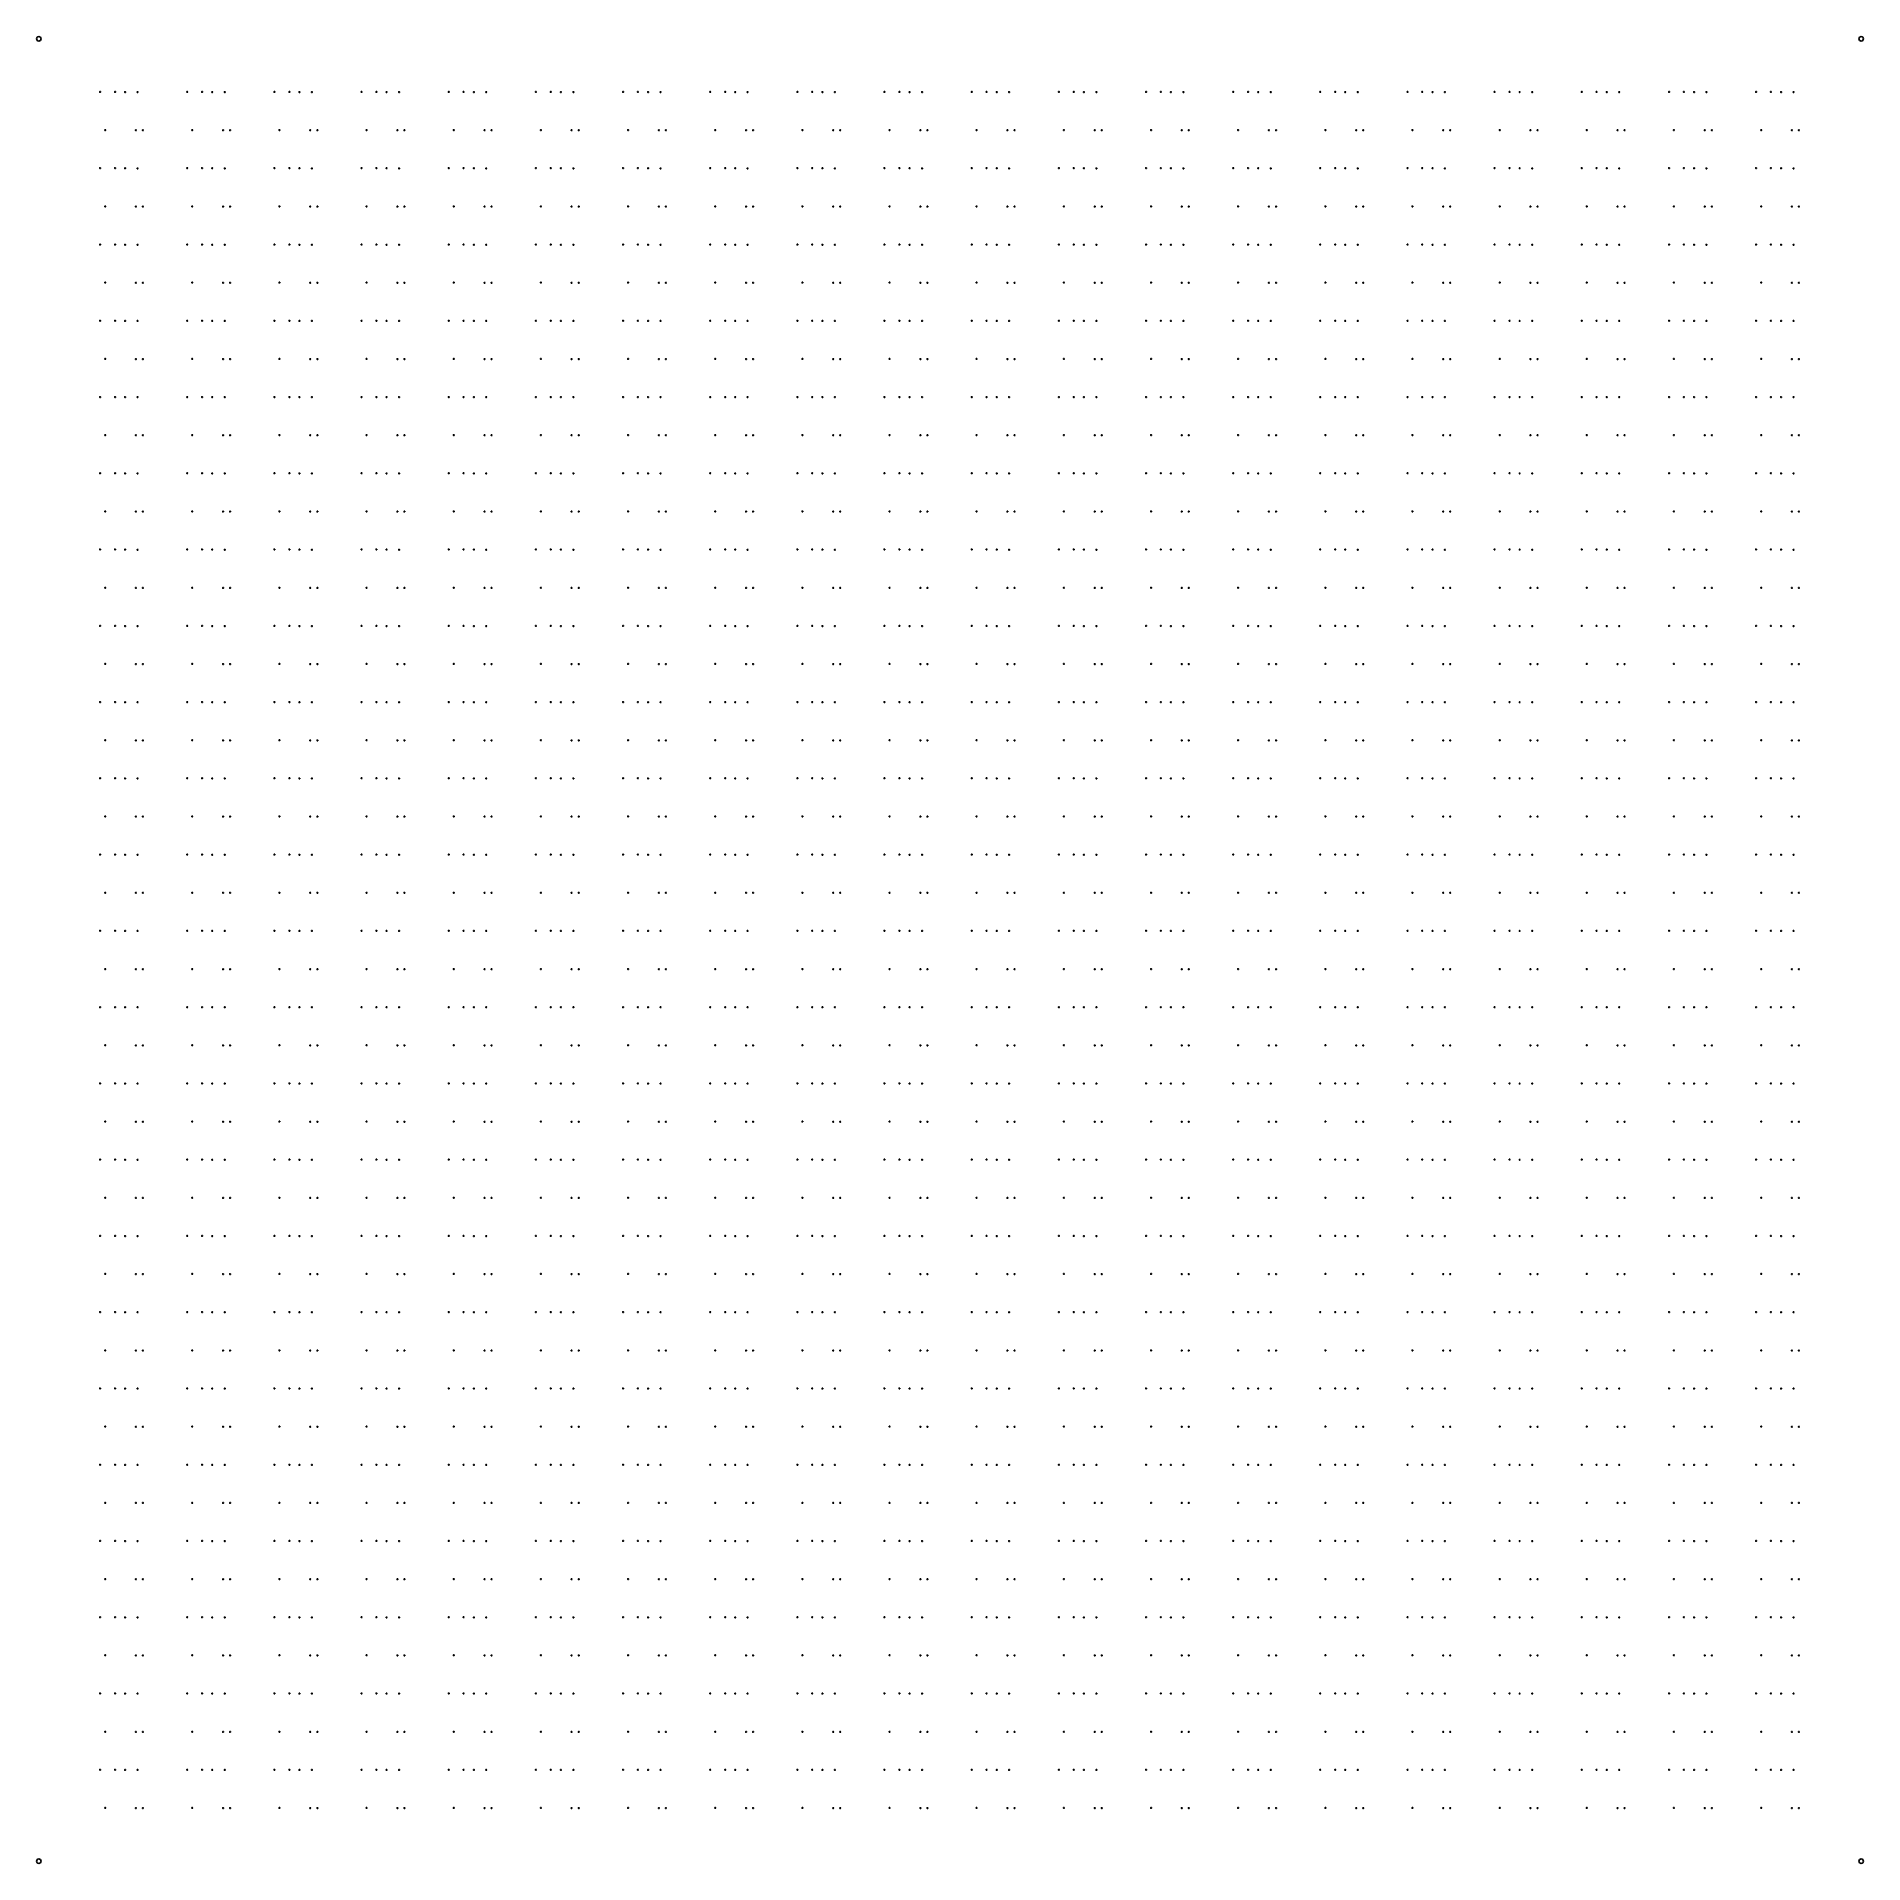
# Model space of a CAD drawing. Extents: x 50 to 173, y 50 to 173.
import ezdxf

# ---------------------------------------------------------------- set-up
doc = ezdxf.new("R2010")
doc.units = 0

msp = doc.modelspace()

# ---------------------------------------------------------------- linework, layer by layer
at = {"layer": '4H'}
for centre in [(50, 172.4), (172.4, 172.4), (50, 50), (172.4, 50)]:
    msp.add_circle(centre, 0.15, dxfattribs=at)
at = {"layer": 'PET'}
for centre in [(54.12, 168.83), (55.12, 168.83), (55.8, 168.82), (56.64, 168.82), (59.97, 168.83), (60.97, 168.83), (61.65, 168.82), (62.49, 168.82), (65.83, 168.83), (66.83, 168.83), (67.51, 168.82), (68.34, 168.82), (71.68, 168.83), (72.68, 168.83), (73.36, 168.82), (74.2, 168.82), (77.54, 168.83), (78.53, 168.83), (79.22, 168.82), (80.05, 168.82), (83.39, 168.83), (84.39, 168.83), (85.07, 168.82), (85.91, 168.82), (89.24, 168.83), (90.24, 168.83), (90.92, 168.82), (91.76, 168.82), (95.1, 168.83), (96.1, 168.83), (96.78, 168.82), (97.61, 168.82), (100.95, 168.83), (101.95, 168.83), (102.63, 168.82), (103.47, 168.82), (106.8, 168.83), (107.8, 168.83), (108.48, 168.82), (109.32, 168.82), (112.66, 168.83), (113.66, 168.83), (114.34, 168.82), (115.17, 168.82), (118.51, 168.83), (119.51, 168.83), (120.19, 168.82), (121.03, 168.82), (124.37, 168.83), (125.36, 168.83), (126.04, 168.82), (126.88, 168.82), (130.22, 168.83), (131.22, 168.83), (131.9, 168.82), (132.74, 168.82), (136.07, 168.83), (137.07, 168.83), (137.75, 168.82), (138.59, 168.82), (141.93, 168.83), (142.92, 168.83), (143.61, 168.82), (144.44, 168.82), (147.78, 168.83), (148.78, 168.83), (149.46, 168.82), (150.3, 168.82), (153.63, 168.83), (154.63, 168.83), (155.31, 168.82), (156.15, 168.82), (159.49, 168.83), (160.49, 168.83), (161.17, 168.82), (162, 168.82), (165.34, 168.83), (166.34, 168.83), (167.02, 168.82), (167.86, 168.82), (54.46, 166.27), (56.53, 166.26), (57, 166.26), (60.31, 166.27), (62.38, 166.26), (62.85, 166.26), (66.16, 166.27), (68.23, 166.26), (68.71, 166.26), (72.02, 166.27), (74.09, 166.26), (74.56, 166.26), (77.87, 166.27), (79.94, 166.26), (80.41, 166.26), (83.73, 166.27), (85.79, 166.26), (86.27, 166.26), (89.58, 166.27), (91.65, 166.26), (92.12, 166.26), (95.43, 166.27), (97.5, 166.26), (97.97, 166.26), (101.29, 166.27), (103.36, 166.26), (103.83, 166.26), (107.14, 166.27), (109.21, 166.26), (109.68, 166.26), (112.99, 166.27), (115.06, 166.26), (115.54, 166.26), (118.85, 166.27), (120.92, 166.26), (121.39, 166.26), (124.7, 166.27), (126.77, 166.26), (127.24, 166.26), (130.55, 166.27), (132.62, 166.26), (133.1, 166.26), (136.41, 166.27), (138.48, 166.26), (138.95, 166.26), (142.26, 166.27), (144.33, 166.26), (144.8, 166.26), (148.12, 166.27), (150.18, 166.26), (150.66, 166.26), (153.97, 166.27), (156.04, 166.26), (156.51, 166.26), (159.82, 166.27), (161.89, 166.26), (162.37, 166.26), (165.68, 166.27), (167.75, 166.26), (168.22, 166.26), (54.12, 163.71), (55.12, 163.71), (55.8, 163.7), (56.64, 163.69), (59.97, 163.71), (60.97, 163.71), (61.65, 163.7), (62.49, 163.69), (65.83, 163.71), (66.83, 163.71), (67.51, 163.7), (68.34, 163.69), (71.68, 163.71), (72.68, 163.71), (73.36, 163.7), (74.2, 163.69), (77.54, 163.71), (78.53, 163.71), (79.22, 163.7), (80.05, 163.69), (83.39, 163.71), (84.39, 163.71), (85.07, 163.7), (85.91, 163.69), (89.24, 163.71), (90.24, 163.71), (90.92, 163.7), (91.76, 163.69), (95.1, 163.71), (96.1, 163.71), (96.78, 163.7), (97.61, 163.69), (100.95, 163.71), (101.95, 163.71), (102.63, 163.7), (103.47, 163.69), (106.8, 163.71), (107.8, 163.71), (108.48, 163.7), (109.32, 163.69), (112.66, 163.71), (113.66, 163.71), (114.34, 163.7), (115.17, 163.69), (118.51, 163.71), (119.51, 163.71), (120.19, 163.7), (121.03, 163.69), (124.37, 163.71), (125.36, 163.71), (126.04, 163.7), (126.88, 163.69), (130.22, 163.71), (131.22, 163.71), (131.9, 163.7), (132.74, 163.69), (136.07, 163.71), (137.07, 163.71), (137.75, 163.7), (138.59, 163.69), (141.93, 163.71), (142.92, 163.71), (143.61, 163.7), (144.44, 163.69), (147.78, 163.71), (148.78, 163.71), (149.46, 163.7), (150.3, 163.69), (153.63, 163.71), (154.63, 163.71), (155.31, 163.7), (156.15, 163.69), (159.49, 163.71), (160.49, 163.71), (161.17, 163.7), (162, 163.69), (165.34, 163.71), (166.34, 163.71), (167.02, 163.7), (167.86, 163.69), (54.46, 161.14), (56.53, 161.13), (57, 161.13), (60.31, 161.14), (62.38, 161.13), (62.85, 161.13), (66.16, 161.14), (68.23, 161.13), (68.71, 161.13), (72.02, 161.14), (74.09, 161.13), (74.56, 161.13), (77.87, 161.14), (79.94, 161.13), (80.41, 161.13), (83.73, 161.14), (85.79, 161.13), (86.27, 161.13), (89.58, 161.14), (91.65, 161.13), (92.12, 161.13), (95.43, 161.14), (97.5, 161.13), (97.97, 161.13), (101.29, 161.14), (103.36, 161.13), (103.83, 161.13), (107.14, 161.14), (109.21, 161.13), (109.68, 161.13), (112.99, 161.14), (115.06, 161.13), (115.54, 161.13), (118.85, 161.14), (120.92, 161.13), (121.39, 161.13), (124.7, 161.14), (126.77, 161.13), (127.24, 161.13), (130.55, 161.14), (132.62, 161.13), (133.1, 161.13), (136.41, 161.14), (138.48, 161.13), (138.95, 161.13), (142.26, 161.14), (144.33, 161.13), (144.8, 161.13), (148.12, 161.14), (150.18, 161.13), (150.66, 161.13), (153.97, 161.14), (156.04, 161.13), (156.51, 161.13), (159.82, 161.14), (161.89, 161.13), (162.37, 161.13), (165.68, 161.14), (167.75, 161.13), (168.22, 161.13), (54.12, 158.58), (55.12, 158.58), (55.8, 158.57), (56.64, 158.57), (59.97, 158.58), (60.97, 158.58), (61.65, 158.57), (62.49, 158.57), (65.83, 158.58), (66.83, 158.58), (67.51, 158.57), (68.34, 158.57), (71.68, 158.58), (72.68, 158.58), (73.36, 158.57), (74.2, 158.57), (77.54, 158.58), (78.53, 158.58), (79.22, 158.57), (80.05, 158.57), (83.39, 158.58), (84.39, 158.58), (85.07, 158.57), (85.91, 158.57), (89.24, 158.58), (90.24, 158.58), (90.92, 158.57), (91.76, 158.57), (95.1, 158.58), (96.1, 158.58), (96.78, 158.57), (97.61, 158.57), (100.95, 158.58), (101.95, 158.58), (102.63, 158.57), (103.47, 158.57), (106.8, 158.58), (107.8, 158.58), (108.48, 158.57), (109.32, 158.57), (112.66, 158.58), (113.66, 158.58), (114.34, 158.57), (115.17, 158.57), (118.51, 158.58), (119.51, 158.58), (120.19, 158.57), (121.03, 158.57), (124.37, 158.58), (125.36, 158.58), (126.04, 158.57), (126.88, 158.57), (130.22, 158.58), (131.22, 158.58), (131.9, 158.57), (132.74, 158.57), (136.07, 158.58), (137.07, 158.58), (137.75, 158.57), (138.59, 158.57), (141.93, 158.58), (142.92, 158.58), (143.61, 158.57), (144.44, 158.57), (147.78, 158.58), (148.78, 158.58), (149.46, 158.57), (150.3, 158.57), (153.63, 158.58), (154.63, 158.58), (155.31, 158.57), (156.15, 158.57), (159.49, 158.58), (160.49, 158.58), (161.17, 158.57), (162, 158.57), (165.34, 158.58), (166.34, 158.58), (167.02, 158.57), (167.86, 158.57), (54.46, 156.02), (56.53, 156.01), (57, 156.01), (60.31, 156.02), (62.38, 156.01), (62.85, 156.01), (66.16, 156.02), (68.23, 156.01), (68.71, 156.01), (72.02, 156.02), (74.09, 156.01), (74.56, 156.01), (77.87, 156.02), (79.94, 156.01), (80.41, 156.01), (83.73, 156.02), (85.79, 156.01), (86.27, 156.01), (89.58, 156.02), (91.65, 156.01), (92.12, 156.01), (95.43, 156.02), (97.5, 156.01), (97.97, 156.01), (101.29, 156.02), (103.36, 156.01), (103.83, 156.01), (107.14, 156.02), (109.21, 156.01), (109.68, 156.01), (112.99, 156.02), (115.06, 156.01), (115.54, 156.01), (118.85, 156.02), (120.92, 156.01), (121.39, 156.01), (124.7, 156.02), (126.77, 156.01), (127.24, 156.01), (130.55, 156.02), (132.62, 156.01), (133.1, 156.01), (136.41, 156.02), (138.48, 156.01), (138.95, 156.01), (142.26, 156.02), (144.33, 156.01), (144.8, 156.01), (148.12, 156.02), (150.18, 156.01), (150.66, 156.01), (153.97, 156.02), (156.04, 156.01), (156.51, 156.01), (159.82, 156.02), (161.89, 156.01), (162.37, 156.01), (165.68, 156.02), (167.75, 156.01), (168.22, 156.01), (54.12, 153.46), (55.12, 153.46), (55.8, 153.45), (56.64, 153.45), (59.97, 153.46), (60.97, 153.46), (61.65, 153.45), (62.49, 153.45), (65.83, 153.46), (66.83, 153.46), (67.51, 153.45), (68.34, 153.45), (71.68, 153.46), (72.68, 153.46), (73.36, 153.45), (74.2, 153.45), (77.54, 153.46), (78.53, 153.46), (79.22, 153.45), (80.05, 153.45), (83.39, 153.46), (84.39, 153.46), (85.07, 153.45), (85.91, 153.45), (89.24, 153.46), (90.24, 153.46), (90.92, 153.45), (91.76, 153.45), (95.1, 153.46), (96.1, 153.46), (96.78, 153.45), (97.61, 153.45), (100.95, 153.46), (101.95, 153.46), (102.63, 153.45), (103.47, 153.45), (106.8, 153.46), (107.8, 153.46), (108.48, 153.45), (109.32, 153.45), (112.66, 153.46), (113.66, 153.46), (114.34, 153.45), (115.17, 153.45), (118.51, 153.46), (119.51, 153.46), (120.19, 153.45), (121.03, 153.45), (124.37, 153.46), (125.36, 153.46), (126.04, 153.45), (126.88, 153.45), (130.22, 153.46), (131.22, 153.46), (131.9, 153.45), (132.74, 153.45), (136.07, 153.46), (137.07, 153.46), (137.75, 153.45), (138.59, 153.45), (141.93, 153.46), (142.92, 153.46), (143.61, 153.45), (144.44, 153.45), (147.78, 153.46), (148.78, 153.46), (149.46, 153.45), (150.3, 153.45), (153.63, 153.46), (154.63, 153.46), (155.31, 153.45), (156.15, 153.45), (159.49, 153.46), (160.49, 153.46), (161.17, 153.45), (162, 153.45), (165.34, 153.46), (166.34, 153.46), (167.02, 153.45), (167.86, 153.45), (54.46, 150.9), (56.53, 150.89), (57, 150.89), (60.31, 150.9), (62.38, 150.89), (62.85, 150.89), (66.16, 150.9), (68.23, 150.89), (68.71, 150.89), (72.02, 150.9), (74.09, 150.89), (74.56, 150.89), (77.87, 150.9), (79.94, 150.89), (80.41, 150.89), (83.73, 150.9), (85.79, 150.89), (86.27, 150.89), (89.58, 150.9), (91.65, 150.89), (92.12, 150.89), (95.43, 150.9), (97.5, 150.89), (97.97, 150.89), (101.29, 150.9), (103.36, 150.89), (103.83, 150.89), (107.14, 150.9), (109.21, 150.89), (109.68, 150.89), (112.99, 150.9), (115.06, 150.89), (115.54, 150.89), (118.85, 150.9), (120.92, 150.89), (121.39, 150.89), (124.7, 150.9), (126.77, 150.89), (127.24, 150.89), (130.55, 150.9), (132.62, 150.89), (133.1, 150.89), (136.41, 150.9), (138.48, 150.89), (138.95, 150.89), (142.26, 150.9), (144.33, 150.89), (144.8, 150.89), (148.12, 150.9), (150.18, 150.89), (150.66, 150.89), (153.97, 150.9), (156.04, 150.89), (156.51, 150.89), (159.82, 150.9), (161.89, 150.89), (162.37, 150.89), (165.68, 150.9), (167.75, 150.89), (168.22, 150.89), (54.12, 148.34), (55.12, 148.34), (55.8, 148.33), (56.64, 148.33), (59.97, 148.34), (60.97, 148.34), (61.65, 148.33), (62.49, 148.33), (65.83, 148.34), (66.83, 148.34), (67.51, 148.33), (68.34, 148.33), (71.68, 148.34), (72.68, 148.34), (73.36, 148.33), (74.2, 148.33), (77.54, 148.34), (78.53, 148.34), (79.22, 148.33), (80.05, 148.33), (83.39, 148.34), (84.39, 148.34), (85.07, 148.33), (85.91, 148.33), (89.24, 148.34), (90.24, 148.34), (90.92, 148.33), (91.76, 148.33), (95.1, 148.34), (96.1, 148.34), (96.78, 148.33), (97.61, 148.33), (100.95, 148.34), (101.95, 148.34), (102.63, 148.33), (103.47, 148.33), (106.8, 148.34), (107.8, 148.34), (108.48, 148.33), (109.32, 148.33), (112.66, 148.34), (113.66, 148.34), (114.34, 148.33), (115.17, 148.33), (118.51, 148.34), (119.51, 148.34), (120.19, 148.33), (121.03, 148.33), (124.37, 148.34), (125.36, 148.34), (126.04, 148.33), (126.88, 148.33), (130.22, 148.34), (131.22, 148.34), (131.9, 148.33), (132.74, 148.33), (136.07, 148.34), (137.07, 148.34), (137.75, 148.33), (138.59, 148.33), (141.93, 148.34), (142.92, 148.34), (143.61, 148.33), (144.44, 148.33), (147.78, 148.34), (148.78, 148.34), (149.46, 148.33), (150.3, 148.33), (153.63, 148.34), (154.63, 148.34), (155.31, 148.33), (156.15, 148.33), (159.49, 148.34), (160.49, 148.34), (161.17, 148.33), (162, 148.33), (165.34, 148.34), (166.34, 148.34), (167.02, 148.33), (167.86, 148.33), (54.46, 145.78), (56.53, 145.77), (57, 145.77), (60.31, 145.78), (62.38, 145.77), (62.85, 145.77), (66.16, 145.78), (68.23, 145.77), (68.71, 145.77), (72.02, 145.78), (74.09, 145.77), (74.56, 145.77), (77.87, 145.78), (79.94, 145.77), (80.41, 145.77), (83.73, 145.78), (85.79, 145.77), (86.27, 145.77), (89.58, 145.78), (91.65, 145.77), (92.12, 145.77), (95.43, 145.78), (97.5, 145.77), (97.97, 145.77), (101.29, 145.78), (103.36, 145.77), (103.83, 145.77), (107.14, 145.78), (109.21, 145.77), (109.68, 145.77), (112.99, 145.78), (115.06, 145.77), (115.54, 145.77), (118.85, 145.78), (120.92, 145.77), (121.39, 145.77), (124.7, 145.78), (126.77, 145.77), (127.24, 145.77), (130.55, 145.78), (132.62, 145.77), (133.1, 145.77), (136.41, 145.78), (138.48, 145.77), (138.95, 145.77), (142.26, 145.78), (144.33, 145.77), (144.8, 145.77), (148.12, 145.78), (150.18, 145.77), (150.66, 145.77), (153.97, 145.78), (156.04, 145.77), (156.51, 145.77), (159.82, 145.78), (161.89, 145.77), (162.37, 145.77), (165.68, 145.78), (167.75, 145.77), (168.22, 145.77), (54.12, 143.22), (55.12, 143.22), (55.8, 143.21), (56.64, 143.21), (59.97, 143.22), (60.97, 143.22), (61.65, 143.21), (62.49, 143.21), (65.83, 143.22), (66.83, 143.22), (67.51, 143.21), (68.34, 143.21), (71.68, 143.22), (72.68, 143.22), (73.36, 143.21), (74.2, 143.21), (77.54, 143.22), (78.53, 143.22), (79.22, 143.21), (80.05, 143.21), (83.39, 143.22), (84.39, 143.22), (85.07, 143.21), (85.91, 143.21), (89.24, 143.22), (90.24, 143.22), (90.92, 143.21), (91.76, 143.21), (95.1, 143.22), (96.1, 143.22), (96.78, 143.21), (97.61, 143.21), (100.95, 143.22), (101.95, 143.22), (102.63, 143.21), (103.47, 143.21), (106.8, 143.22), (107.8, 143.22), (108.48, 143.21), (109.32, 143.21), (112.66, 143.22), (113.66, 143.22), (114.34, 143.21), (115.17, 143.21), (118.51, 143.22), (119.51, 143.22), (120.19, 143.21), (121.03, 143.21), (124.37, 143.22), (125.36, 143.22), (126.04, 143.21), (126.88, 143.21), (130.22, 143.22), (131.22, 143.22), (131.9, 143.21), (132.74, 143.21), (136.07, 143.22), (137.07, 143.22), (137.75, 143.21), (138.59, 143.21), (141.93, 143.22), (142.92, 143.22), (143.61, 143.21), (144.44, 143.21), (147.78, 143.22), (148.78, 143.22), (149.46, 143.21), (150.3, 143.21), (153.63, 143.22), (154.63, 143.22), (155.31, 143.21), (156.15, 143.21), (159.49, 143.22), (160.49, 143.22), (161.17, 143.21), (162, 143.21), (165.34, 143.22), (166.34, 143.22), (167.02, 143.21), (167.86, 143.21), (54.46, 140.66), (56.53, 140.65), (57, 140.65), (60.31, 140.66), (62.38, 140.65), (62.85, 140.65), (66.16, 140.66), (68.23, 140.65), (68.71, 140.65), (72.02, 140.66), (74.09, 140.65), (74.56, 140.65), (77.87, 140.66), (79.94, 140.65), (80.41, 140.65), (83.73, 140.66), (85.79, 140.65), (86.27, 140.65), (89.58, 140.66), (91.65, 140.65), (92.12, 140.65), (95.43, 140.66), (97.5, 140.65), (97.97, 140.65), (101.29, 140.66), (103.36, 140.65), (103.83, 140.65), (107.14, 140.66), (109.21, 140.65), (109.68, 140.65), (112.99, 140.66), (115.06, 140.65), (115.54, 140.65), (118.85, 140.66), (120.92, 140.65), (121.39, 140.65), (124.7, 140.66), (126.77, 140.65), (127.24, 140.65), (130.55, 140.66), (132.62, 140.65), (133.1, 140.65), (136.41, 140.66), (138.48, 140.65), (138.95, 140.65), (142.26, 140.66), (144.33, 140.65), (144.8, 140.65), (148.12, 140.66), (150.18, 140.65), (150.66, 140.65), (153.97, 140.66), (156.04, 140.65), (156.51, 140.65), (159.82, 140.66), (161.89, 140.65), (162.37, 140.65), (165.68, 140.66), (167.75, 140.65), (168.22, 140.65), (54.12, 138.1), (55.12, 138.1), (55.8, 138.09), (56.64, 138.08), (59.97, 138.1), (60.97, 138.1), (61.65, 138.09), (62.49, 138.08), (65.83, 138.1), (66.83, 138.1), (67.51, 138.09), (68.34, 138.08), (71.68, 138.1), (72.68, 138.1), (73.36, 138.09), (74.2, 138.08), (77.54, 138.1), (78.53, 138.1), (79.22, 138.09), (80.05, 138.08), (83.39, 138.1), (84.39, 138.1), (85.07, 138.09), (85.91, 138.08), (89.24, 138.1), (90.24, 138.1), (90.92, 138.09), (91.76, 138.08), (95.1, 138.1), (96.1, 138.1), (96.78, 138.09), (97.61, 138.08), (100.95, 138.1), (101.95, 138.1), (102.63, 138.09), (103.47, 138.08), (106.8, 138.1), (107.8, 138.1), (108.48, 138.09), (109.32, 138.08), (112.66, 138.1), (113.66, 138.1), (114.34, 138.09), (115.17, 138.08), (118.51, 138.1), (119.51, 138.1), (120.19, 138.09), (121.03, 138.08), (124.37, 138.1), (125.36, 138.1), (126.04, 138.09), (126.88, 138.08), (130.22, 138.1), (131.22, 138.1), (131.9, 138.09), (132.74, 138.08), (136.07, 138.1), (137.07, 138.1), (137.75, 138.09), (138.59, 138.08), (141.93, 138.1), (142.92, 138.1), (143.61, 138.09), (144.44, 138.08), (147.78, 138.1), (148.78, 138.1), (149.46, 138.09), (150.3, 138.08), (153.63, 138.1), (154.63, 138.1), (155.31, 138.09), (156.15, 138.08), (159.49, 138.1), (160.49, 138.1), (161.17, 138.09), (162, 138.08), (165.34, 138.1), (166.34, 138.1), (167.02, 138.09), (167.86, 138.08), (54.46, 135.53), (56.53, 135.52), (57, 135.52), (60.31, 135.53), (62.38, 135.52), (62.85, 135.52), (66.16, 135.53), (68.23, 135.52), (68.71, 135.52), (72.02, 135.53), (74.09, 135.52), (74.56, 135.52), (77.87, 135.53), (79.94, 135.52), (80.41, 135.52), (83.73, 135.53), (85.79, 135.52), (86.27, 135.52), (89.58, 135.53), (91.65, 135.52), (92.12, 135.52), (95.43, 135.53), (97.5, 135.52), (97.97, 135.52), (101.29, 135.53), (103.36, 135.52), (103.83, 135.52), (107.14, 135.53), (109.21, 135.52), (109.68, 135.52), (112.99, 135.53), (115.06, 135.52), (115.54, 135.52), (118.85, 135.53), (120.92, 135.52), (121.39, 135.52), (124.7, 135.53), (126.77, 135.52), (127.24, 135.52), (130.55, 135.53), (132.62, 135.52), (133.1, 135.52), (136.41, 135.53), (138.48, 135.52), (138.95, 135.52), (142.26, 135.53), (144.33, 135.52), (144.8, 135.52), (148.12, 135.53), (150.18, 135.52), (150.66, 135.52), (153.97, 135.53), (156.04, 135.52), (156.51, 135.52), (159.82, 135.53), (161.89, 135.52), (162.37, 135.52), (165.68, 135.53), (167.75, 135.52), (168.22, 135.52), (54.12, 132.97), (55.12, 132.97), (55.8, 132.96), (56.64, 132.96), (59.97, 132.97), (60.97, 132.97), (61.65, 132.96), (62.49, 132.96), (65.83, 132.97), (66.83, 132.97), (67.51, 132.96), (68.34, 132.96), (71.68, 132.97), (72.68, 132.97), (73.36, 132.96), (74.2, 132.96), (77.54, 132.97), (78.53, 132.97), (79.22, 132.96), (80.05, 132.96), (83.39, 132.97), (84.39, 132.97), (85.07, 132.96), (85.91, 132.96), (89.24, 132.97), (90.24, 132.97), (90.92, 132.96), (91.76, 132.96), (95.1, 132.97), (96.1, 132.97), (96.78, 132.96), (97.61, 132.96), (100.95, 132.97), (101.95, 132.97), (102.63, 132.96), (103.47, 132.96), (106.8, 132.97), (107.8, 132.97), (108.48, 132.96), (109.32, 132.96), (112.66, 132.97), (113.66, 132.97), (114.34, 132.96), (115.17, 132.96), (118.51, 132.97), (119.51, 132.97), (120.19, 132.96), (121.03, 132.96), (124.37, 132.97), (125.36, 132.97), (126.04, 132.96), (126.88, 132.96), (130.22, 132.97), (131.22, 132.97), (131.9, 132.96), (132.74, 132.96), (136.07, 132.97), (137.07, 132.97), (137.75, 132.96), (138.59, 132.96), (141.93, 132.97), (142.92, 132.97), (143.61, 132.96), (144.44, 132.96), (147.78, 132.97), (148.78, 132.97), (149.46, 132.96), (150.3, 132.96), (153.63, 132.97), (154.63, 132.97), (155.31, 132.96), (156.15, 132.96), (159.49, 132.97), (160.49, 132.97), (161.17, 132.96), (162, 132.96), (165.34, 132.97), (166.34, 132.97), (167.02, 132.96), (167.86, 132.96), (54.46, 130.41), (56.53, 130.4), (57, 130.4), (60.31, 130.41), (62.38, 130.4), (62.85, 130.4), (66.16, 130.41), (68.23, 130.4), (68.71, 130.4), (72.02, 130.41), (74.09, 130.4), (74.56, 130.4), (77.87, 130.41), (79.94, 130.4), (80.41, 130.4), (83.73, 130.41), (85.79, 130.4), (86.27, 130.4), (89.58, 130.41), (91.65, 130.4), (92.12, 130.4), (95.43, 130.41), (97.5, 130.4), (97.97, 130.4), (101.29, 130.41), (103.36, 130.4), (103.83, 130.4), (107.14, 130.41), (109.21, 130.4), (109.68, 130.4), (112.99, 130.41), (115.06, 130.4), (115.54, 130.4), (118.85, 130.41), (120.92, 130.4), (121.39, 130.4), (124.7, 130.41), (126.77, 130.4), (127.24, 130.4), (130.55, 130.41), (132.62, 130.4), (133.1, 130.4), (136.41, 130.41), (138.48, 130.4), (138.95, 130.4), (142.26, 130.41), (144.33, 130.4), (144.8, 130.4), (148.12, 130.41), (150.18, 130.4), (150.66, 130.4), (153.97, 130.41), (156.04, 130.4), (156.51, 130.4), (159.82, 130.41), (161.89, 130.4), (162.37, 130.4), (165.68, 130.41), (167.75, 130.4), (168.22, 130.4), (54.12, 127.85), (55.12, 127.85), (55.8, 127.84), (56.64, 127.84), (59.97, 127.85), (60.97, 127.85), (61.65, 127.84), (62.49, 127.84), (65.83, 127.85), (66.83, 127.85), (67.51, 127.84), (68.34, 127.84), (71.68, 127.85), (72.68, 127.85), (73.36, 127.84), (74.2, 127.84), (77.54, 127.85), (78.53, 127.85), (79.22, 127.84), (80.05, 127.84), (83.39, 127.85), (84.39, 127.85), (85.07, 127.84), (85.91, 127.84), (89.24, 127.85), (90.24, 127.85), (90.92, 127.84), (91.76, 127.84), (95.1, 127.85), (96.1, 127.85), (96.78, 127.84), (97.61, 127.84), (100.95, 127.85), (101.95, 127.85), (102.63, 127.84), (103.47, 127.84), (106.8, 127.85), (107.8, 127.85), (108.48, 127.84), (109.32, 127.84), (112.66, 127.85), (113.66, 127.85), (114.34, 127.84), (115.17, 127.84), (118.51, 127.85), (119.51, 127.85), (120.19, 127.84), (121.03, 127.84), (124.37, 127.85), (125.36, 127.85), (126.04, 127.84), (126.88, 127.84), (130.22, 127.85), (131.22, 127.85), (131.9, 127.84), (132.74, 127.84), (136.07, 127.85), (137.07, 127.85), (137.75, 127.84), (138.59, 127.84), (141.93, 127.85), (142.92, 127.85), (143.61, 127.84), (144.44, 127.84), (147.78, 127.85), (148.78, 127.85), (149.46, 127.84), (150.3, 127.84), (153.63, 127.85), (154.63, 127.85), (155.31, 127.84), (156.15, 127.84), (159.49, 127.85), (160.49, 127.85), (161.17, 127.84), (162, 127.84), (165.34, 127.85), (166.34, 127.85), (167.02, 127.84), (167.86, 127.84), (54.46, 125.29), (56.53, 125.28), (57, 125.28), (60.31, 125.29), (62.38, 125.28), (62.85, 125.28), (66.16, 125.29), (68.23, 125.28), (68.71, 125.28), (72.02, 125.29), (74.09, 125.28), (74.56, 125.28), (77.87, 125.29), (79.94, 125.28), (80.41, 125.28), (83.73, 125.29), (85.79, 125.28), (86.27, 125.28), (89.58, 125.29), (91.65, 125.28), (92.12, 125.28), (95.43, 125.29), (97.5, 125.28), (97.97, 125.28), (101.29, 125.29), (103.36, 125.28), (103.83, 125.28), (107.14, 125.29), (109.21, 125.28), (109.68, 125.28), (112.99, 125.29), (115.06, 125.28), (115.54, 125.28), (118.85, 125.29), (120.92, 125.28), (121.39, 125.28), (124.7, 125.29), (126.77, 125.28), (127.24, 125.28), (130.55, 125.29), (132.62, 125.28), (133.1, 125.28), (136.41, 125.29), (138.48, 125.28), (138.95, 125.28), (142.26, 125.29), (144.33, 125.28), (144.8, 125.28), (148.12, 125.29), (150.18, 125.28), (150.66, 125.28), (153.97, 125.29), (156.04, 125.28), (156.51, 125.28), (159.82, 125.29), (161.89, 125.28), (162.37, 125.28), (165.68, 125.29), (167.75, 125.28), (168.22, 125.28), (54.12, 122.73), (55.12, 122.73), (55.8, 122.72), (56.64, 122.72), (59.97, 122.73), (60.97, 122.73), (61.65, 122.72), (62.49, 122.72), (65.83, 122.73), (66.83, 122.73), (67.51, 122.72), (68.34, 122.72), (71.68, 122.73), (72.68, 122.73), (73.36, 122.72), (74.2, 122.72), (77.54, 122.73), (78.53, 122.73), (79.22, 122.72), (80.05, 122.72), (83.39, 122.73), (84.39, 122.73), (85.07, 122.72), (85.91, 122.72), (89.24, 122.73), (90.24, 122.73), (90.92, 122.72), (91.76, 122.72), (95.1, 122.73), (96.1, 122.73), (96.78, 122.72), (97.61, 122.72), (100.95, 122.73), (101.95, 122.73), (102.63, 122.72), (103.47, 122.72), (106.8, 122.73), (107.8, 122.73), (108.48, 122.72), (109.32, 122.72), (112.66, 122.73), (113.66, 122.73), (114.34, 122.72), (115.17, 122.72), (118.51, 122.73), (119.51, 122.73), (120.19, 122.72), (121.03, 122.72), (124.37, 122.73), (125.36, 122.73), (126.04, 122.72), (126.88, 122.72), (130.22, 122.73), (131.22, 122.73), (131.9, 122.72), (132.74, 122.72), (136.07, 122.73), (137.07, 122.73), (137.75, 122.72), (138.59, 122.72), (141.93, 122.73), (142.92, 122.73), (143.61, 122.72), (144.44, 122.72), (147.78, 122.73), (148.78, 122.73), (149.46, 122.72), (150.3, 122.72), (153.63, 122.73), (154.63, 122.73), (155.31, 122.72), (156.15, 122.72), (159.49, 122.73), (160.49, 122.73), (161.17, 122.72), (162, 122.72), (165.34, 122.73), (166.34, 122.73), (167.02, 122.72), (167.86, 122.72), (54.46, 120.17), (56.53, 120.16), (57, 120.16), (60.31, 120.17), (62.38, 120.16), (62.85, 120.16), (66.16, 120.17), (68.23, 120.16), (68.71, 120.16), (72.02, 120.17), (74.09, 120.16), (74.56, 120.16), (77.87, 120.17), (79.94, 120.16), (80.41, 120.16), (83.73, 120.17), (85.79, 120.16), (86.27, 120.16), (89.58, 120.17), (91.65, 120.16), (92.12, 120.16), (95.43, 120.17), (97.5, 120.16), (97.97, 120.16), (101.29, 120.17), (103.36, 120.16), (103.83, 120.16), (107.14, 120.17), (109.21, 120.16), (109.68, 120.16), (112.99, 120.17), (115.06, 120.16), (115.54, 120.16), (118.85, 120.17), (120.92, 120.16), (121.39, 120.16), (124.7, 120.17), (126.77, 120.16), (127.24, 120.16), (130.55, 120.17), (132.62, 120.16), (133.1, 120.16), (136.41, 120.17), (138.48, 120.16), (138.95, 120.16), (142.26, 120.17), (144.33, 120.16), (144.8, 120.16), (148.12, 120.17), (150.18, 120.16), (150.66, 120.16), (153.97, 120.17), (156.04, 120.16), (156.51, 120.16), (159.82, 120.17), (161.89, 120.16), (162.37, 120.16), (165.68, 120.17), (167.75, 120.16), (168.22, 120.16), (54.12, 117.61), (55.12, 117.61), (55.8, 117.6), (56.64, 117.6), (59.97, 117.61), (60.97, 117.61), (61.65, 117.6), (62.49, 117.6), (65.83, 117.61), (66.83, 117.61), (67.51, 117.6), (68.34, 117.6), (71.68, 117.61), (72.68, 117.61), (73.36, 117.6), (74.2, 117.6), (77.54, 117.61), (78.53, 117.61), (79.22, 117.6), (80.05, 117.6), (83.39, 117.61), (84.39, 117.61), (85.07, 117.6), (85.91, 117.6), (89.24, 117.61), (90.24, 117.61), (90.92, 117.6), (91.76, 117.6), (95.1, 117.61), (96.1, 117.61), (96.78, 117.6), (97.61, 117.6), (100.95, 117.61), (101.95, 117.61), (102.63, 117.6), (103.47, 117.6), (106.8, 117.61), (107.8, 117.61), (108.48, 117.6), (109.32, 117.6), (112.66, 117.61), (113.66, 117.61), (114.34, 117.6), (115.17, 117.6), (118.51, 117.61), (119.51, 117.61), (120.19, 117.6), (121.03, 117.6), (124.37, 117.61), (125.36, 117.61), (126.04, 117.6), (126.88, 117.6), (130.22, 117.61), (131.22, 117.61), (131.9, 117.6), (132.74, 117.6), (136.07, 117.61), (137.07, 117.61), (137.75, 117.6), (138.59, 117.6), (141.93, 117.61), (142.92, 117.61), (143.61, 117.6), (144.44, 117.6), (147.78, 117.61), (148.78, 117.61), (149.46, 117.6), (150.3, 117.6), (153.63, 117.61), (154.63, 117.61), (155.31, 117.6), (156.15, 117.6), (159.49, 117.61), (160.49, 117.61), (161.17, 117.6), (162, 117.6), (165.34, 117.61), (166.34, 117.61), (167.02, 117.6), (167.86, 117.6), (54.46, 115.05), (56.53, 115.04), (57, 115.04), (60.31, 115.05), (62.38, 115.04), (62.85, 115.04), (66.16, 115.05), (68.23, 115.04), (68.71, 115.04), (72.02, 115.05), (74.09, 115.04), (74.56, 115.04), (77.87, 115.05), (79.94, 115.04), (80.41, 115.04), (83.73, 115.05), (85.79, 115.04), (86.27, 115.04), (89.58, 115.05), (91.65, 115.04), (92.12, 115.04), (95.43, 115.05), (97.5, 115.04), (97.97, 115.04), (101.29, 115.05), (103.36, 115.04), (103.83, 115.04), (107.14, 115.05), (109.21, 115.04), (109.68, 115.04), (112.99, 115.05), (115.06, 115.04), (115.54, 115.04), (118.85, 115.05), (120.92, 115.04), (121.39, 115.04), (124.7, 115.05), (126.77, 115.04), (127.24, 115.04), (130.55, 115.05), (132.62, 115.04), (133.1, 115.04), (136.41, 115.05), (138.48, 115.04), (138.95, 115.04), (142.26, 115.05), (144.33, 115.04), (144.8, 115.04), (148.12, 115.05), (150.18, 115.04), (150.66, 115.04), (153.97, 115.05), (156.04, 115.04), (156.51, 115.04), (159.82, 115.05), (161.89, 115.04), (162.37, 115.04), (165.68, 115.05), (167.75, 115.04), (168.22, 115.04), (54.12, 112.49), (55.12, 112.49), (55.8, 112.48), (56.64, 112.48), (59.97, 112.49), (60.97, 112.49), (61.65, 112.48), (62.49, 112.48), (65.83, 112.49), (66.83, 112.49), (67.51, 112.48), (68.34, 112.48), (71.68, 112.49), (72.68, 112.49), (73.36, 112.48), (74.2, 112.48), (77.54, 112.49), (78.53, 112.49), (79.22, 112.48), (80.05, 112.48), (83.39, 112.49), (84.39, 112.49), (85.07, 112.48), (85.91, 112.48), (89.24, 112.49), (90.24, 112.49), (90.92, 112.48), (91.76, 112.48), (95.1, 112.49), (96.1, 112.49), (96.78, 112.48), (97.61, 112.48), (100.95, 112.49), (101.95, 112.49), (102.63, 112.48), (103.47, 112.48), (106.8, 112.49), (107.8, 112.49), (108.48, 112.48), (109.32, 112.48), (112.66, 112.49), (113.66, 112.49), (114.34, 112.48), (115.17, 112.48), (118.51, 112.49), (119.51, 112.49), (120.19, 112.48), (121.03, 112.48), (124.37, 112.49), (125.36, 112.49), (126.04, 112.48), (126.88, 112.48), (130.22, 112.49), (131.22, 112.49), (131.9, 112.48), (132.74, 112.48), (136.07, 112.49), (137.07, 112.49), (137.75, 112.48), (138.59, 112.48), (141.93, 112.49), (142.92, 112.49), (143.61, 112.48), (144.44, 112.48), (147.78, 112.49), (148.78, 112.49), (149.46, 112.48), (150.3, 112.48), (153.63, 112.49), (154.63, 112.49), (155.31, 112.48), (156.15, 112.48), (159.49, 112.49), (160.49, 112.49), (161.17, 112.48), (162, 112.48), (165.34, 112.49), (166.34, 112.49), (167.02, 112.48), (167.86, 112.48), (54.46, 109.92), (56.53, 109.91), (57, 109.91), (60.31, 109.92), (62.38, 109.91), (62.85, 109.91), (66.16, 109.92), (68.23, 109.91), (68.71, 109.91), (72.02, 109.92), (74.09, 109.91), (74.56, 109.91), (77.87, 109.92), (79.94, 109.91), (80.41, 109.91), (83.73, 109.92), (85.79, 109.91), (86.27, 109.91), (89.58, 109.92), (91.65, 109.91), (92.12, 109.91), (95.43, 109.92), (97.5, 109.91), (97.97, 109.91), (101.29, 109.92), (103.36, 109.91), (103.83, 109.91), (107.14, 109.92), (109.21, 109.91), (109.68, 109.91), (112.99, 109.92), (115.06, 109.91), (115.54, 109.91), (118.85, 109.92), (120.92, 109.91), (121.39, 109.91), (124.7, 109.92), (126.77, 109.91), (127.24, 109.91), (130.55, 109.92), (132.62, 109.91), (133.1, 109.91), (136.41, 109.92), (138.48, 109.91), (138.95, 109.91), (142.26, 109.92), (144.33, 109.91), (144.8, 109.91), (148.12, 109.92), (150.18, 109.91), (150.66, 109.91), (153.97, 109.92), (156.04, 109.91), (156.51, 109.91), (159.82, 109.92), (161.89, 109.91), (162.37, 109.91), (165.68, 109.92), (167.75, 109.91), (168.22, 109.91), (54.12, 107.36), (55.12, 107.36), (55.8, 107.35), (56.64, 107.35), (59.97, 107.36), (60.97, 107.36), (61.65, 107.35), (62.49, 107.35), (65.83, 107.36), (66.83, 107.36), (67.51, 107.35), (68.34, 107.35), (71.68, 107.36), (72.68, 107.36), (73.36, 107.35), (74.2, 107.35), (77.54, 107.36), (78.53, 107.36), (79.22, 107.35), (80.05, 107.35), (83.39, 107.36), (84.39, 107.36), (85.07, 107.35), (85.91, 107.35), (89.24, 107.36), (90.24, 107.36), (90.92, 107.35), (91.76, 107.35), (95.1, 107.36), (96.1, 107.36), (96.78, 107.35), (97.61, 107.35), (100.95, 107.36), (101.95, 107.36), (102.63, 107.35), (103.47, 107.35), (106.8, 107.36), (107.8, 107.36), (108.48, 107.35), (109.32, 107.35), (112.66, 107.36), (113.66, 107.36), (114.34, 107.35), (115.17, 107.35), (118.51, 107.36), (119.51, 107.36), (120.19, 107.35), (121.03, 107.35), (124.37, 107.36), (125.36, 107.36), (126.04, 107.35), (126.88, 107.35), (130.22, 107.36), (131.22, 107.36), (131.9, 107.35), (132.74, 107.35), (136.07, 107.36), (137.07, 107.36), (137.75, 107.35), (138.59, 107.35), (141.93, 107.36), (142.92, 107.36), (143.61, 107.35), (144.44, 107.35), (147.78, 107.36), (148.78, 107.36), (149.46, 107.35), (150.3, 107.35), (153.63, 107.36), (154.63, 107.36), (155.31, 107.35), (156.15, 107.35), (159.49, 107.36), (160.49, 107.36), (161.17, 107.35), (162, 107.35), (165.34, 107.36), (166.34, 107.36), (167.02, 107.35), (167.86, 107.35), (54.46, 104.8), (56.53, 104.79), (57, 104.79), (60.31, 104.8), (62.38, 104.79), (62.85, 104.79), (66.16, 104.8), (68.23, 104.79), (68.71, 104.79), (72.02, 104.8), (74.09, 104.79), (74.56, 104.79), (77.87, 104.8), (79.94, 104.79), (80.41, 104.79), (83.73, 104.8), (85.79, 104.79), (86.27, 104.79), (89.58, 104.8), (91.65, 104.79), (92.12, 104.79), (95.43, 104.8), (97.5, 104.79), (97.97, 104.79), (101.29, 104.8), (103.36, 104.79), (103.83, 104.79), (107.14, 104.8), (109.21, 104.79), (109.68, 104.79), (112.99, 104.8), (115.06, 104.79), (115.54, 104.79), (118.85, 104.8), (120.92, 104.79), (121.39, 104.79), (124.7, 104.8), (126.77, 104.79), (127.24, 104.79), (130.55, 104.8), (132.62, 104.79), (133.1, 104.79), (136.41, 104.8), (138.48, 104.79), (138.95, 104.79), (142.26, 104.8), (144.33, 104.79), (144.8, 104.79), (148.12, 104.8), (150.18, 104.79), (150.66, 104.79), (153.97, 104.8), (156.04, 104.79), (156.51, 104.79), (159.82, 104.8), (161.89, 104.79), (162.37, 104.79), (165.68, 104.8), (167.75, 104.79), (168.22, 104.79), (54.12, 102.24), (55.12, 102.24), (55.8, 102.23), (56.64, 102.23), (59.97, 102.24), (60.97, 102.24), (61.65, 102.23), (62.49, 102.23), (65.83, 102.24), (66.83, 102.24), (67.51, 102.23), (68.34, 102.23), (71.68, 102.24), (72.68, 102.24), (73.36, 102.23), (74.2, 102.23), (77.54, 102.24), (78.53, 102.24), (79.22, 102.23), (80.05, 102.23), (83.39, 102.24), (84.39, 102.24), (85.07, 102.23), (85.91, 102.23), (89.24, 102.24), (90.24, 102.24), (90.92, 102.23), (91.76, 102.23), (95.1, 102.24), (96.1, 102.24), (96.78, 102.23), (97.61, 102.23), (100.95, 102.24), (101.95, 102.24), (102.63, 102.23), (103.47, 102.23), (106.8, 102.24), (107.8, 102.24), (108.48, 102.23), (109.32, 102.23), (112.66, 102.24), (113.66, 102.24), (114.34, 102.23), (115.17, 102.23), (118.51, 102.24), (119.51, 102.24), (120.19, 102.23), (121.03, 102.23), (124.37, 102.24), (125.36, 102.24), (126.04, 102.23), (126.88, 102.23), (130.22, 102.24), (131.22, 102.24), (131.9, 102.23), (132.74, 102.23), (136.07, 102.24), (137.07, 102.24), (137.75, 102.23), (138.59, 102.23), (141.93, 102.24), (142.92, 102.24), (143.61, 102.23), (144.44, 102.23), (147.78, 102.24), (148.78, 102.24), (149.46, 102.23), (150.3, 102.23), (153.63, 102.24), (154.63, 102.24), (155.31, 102.23), (156.15, 102.23), (159.49, 102.24), (160.49, 102.24), (161.17, 102.23), (162, 102.23), (165.34, 102.24), (166.34, 102.24), (167.02, 102.23), (167.86, 102.23), (54.46, 99.68), (56.53, 99.67), (57, 99.67), (60.31, 99.68), (62.38, 99.67), (62.85, 99.67), (66.16, 99.68), (68.23, 99.67), (68.71, 99.67), (72.02, 99.68), (74.09, 99.67), (74.56, 99.67), (77.87, 99.68), (79.94, 99.67), (80.41, 99.67), (83.73, 99.68), (85.79, 99.67), (86.27, 99.67), (89.58, 99.68), (91.65, 99.67), (92.12, 99.67), (95.43, 99.68), (97.5, 99.67), (97.97, 99.67), (101.29, 99.68), (103.36, 99.67), (103.83, 99.67), (107.14, 99.68), (109.21, 99.67), (109.68, 99.67), (112.99, 99.68), (115.06, 99.67), (115.54, 99.67), (118.85, 99.68), (120.92, 99.67), (121.39, 99.67), (124.7, 99.68), (126.77, 99.67), (127.24, 99.67), (130.55, 99.68), (132.62, 99.67), (133.1, 99.67), (136.41, 99.68), (138.48, 99.67), (138.95, 99.67), (142.26, 99.68), (144.33, 99.67), (144.8, 99.67), (148.12, 99.68), (150.18, 99.67), (150.66, 99.67), (153.97, 99.68), (156.04, 99.67), (156.51, 99.67), (159.82, 99.68), (161.89, 99.67), (162.37, 99.67), (165.68, 99.68), (167.75, 99.67), (168.22, 99.67), (54.12, 97.12), (55.12, 97.12), (55.8, 97.11), (56.64, 97.11), (59.97, 97.12), (60.97, 97.12), (61.65, 97.11), (62.49, 97.11), (65.83, 97.12), (66.83, 97.12), (67.51, 97.11), (68.34, 97.11), (71.68, 97.12), (72.68, 97.12), (73.36, 97.11), (74.2, 97.11), (77.54, 97.12), (78.53, 97.12), (79.22, 97.11), (80.05, 97.11), (83.39, 97.12), (84.39, 97.12), (85.07, 97.11), (85.91, 97.11), (89.24, 97.12), (90.24, 97.12), (90.92, 97.11), (91.76, 97.11), (95.1, 97.12), (96.1, 97.12), (96.78, 97.11), (97.61, 97.11), (100.95, 97.12), (101.95, 97.12), (102.63, 97.11), (103.47, 97.11), (106.8, 97.12), (107.8, 97.12), (108.48, 97.11), (109.32, 97.11), (112.66, 97.12), (113.66, 97.12), (114.34, 97.11), (115.17, 97.11), (118.51, 97.12), (119.51, 97.12), (120.19, 97.11), (121.03, 97.11), (124.37, 97.12), (125.36, 97.12), (126.04, 97.11), (126.88, 97.11), (130.22, 97.12), (131.22, 97.12), (131.9, 97.11), (132.74, 97.11), (136.07, 97.12), (137.07, 97.12), (137.75, 97.11), (138.59, 97.11), (141.93, 97.12), (142.92, 97.12), (143.61, 97.11), (144.44, 97.11), (147.78, 97.12), (148.78, 97.12), (149.46, 97.11), (150.3, 97.11), (153.63, 97.12), (154.63, 97.12), (155.31, 97.11), (156.15, 97.11), (159.49, 97.12), (160.49, 97.12), (161.17, 97.11), (162, 97.11), (165.34, 97.12), (166.34, 97.12), (167.02, 97.11), (167.86, 97.11), (54.46, 94.56), (56.53, 94.55), (57, 94.55), (60.31, 94.56), (62.38, 94.55), (62.85, 94.55), (66.16, 94.56), (68.23, 94.55), (68.71, 94.55), (72.02, 94.56), (74.09, 94.55), (74.56, 94.55), (77.87, 94.56), (79.94, 94.55), (80.41, 94.55), (83.73, 94.56), (85.79, 94.55), (86.27, 94.55), (89.58, 94.56), (91.65, 94.55), (92.12, 94.55), (95.43, 94.56), (97.5, 94.55), (97.97, 94.55), (101.29, 94.56), (103.36, 94.55), (103.83, 94.55), (107.14, 94.56), (109.21, 94.55), (109.68, 94.55), (112.99, 94.56), (115.06, 94.55), (115.54, 94.55), (118.85, 94.56), (120.92, 94.55), (121.39, 94.55), (124.7, 94.56), (126.77, 94.55), (127.24, 94.55), (130.55, 94.56), (132.62, 94.55), (133.1, 94.55), (136.41, 94.56), (138.48, 94.55), (138.95, 94.55), (142.26, 94.56), (144.33, 94.55), (144.8, 94.55), (148.12, 94.56), (150.18, 94.55), (150.66, 94.55), (153.97, 94.56), (156.04, 94.55), (156.51, 94.55), (159.82, 94.56), (161.89, 94.55), (162.37, 94.55), (165.68, 94.56), (167.75, 94.55), (168.22, 94.55), (54.12, 92), (55.12, 92), (55.8, 91.99), (56.64, 91.99), (59.97, 92), (60.97, 92), (61.65, 91.99), (62.49, 91.99), (65.83, 92), (66.83, 92), (67.51, 91.99), (68.34, 91.99), (71.68, 92), (72.68, 92), (73.36, 91.99), (74.2, 91.99), (77.54, 92), (78.53, 92), (79.22, 91.99), (80.05, 91.99), (83.39, 92), (84.39, 92), (85.07, 91.99), (85.91, 91.99), (89.24, 92), (90.24, 92), (90.92, 91.99), (91.76, 91.99), (95.1, 92), (96.1, 92), (96.78, 91.99), (97.61, 91.99), (100.95, 92), (101.95, 92), (102.63, 91.99), (103.47, 91.99), (106.8, 92), (107.8, 92), (108.48, 91.99), (109.32, 91.99), (112.66, 92), (113.66, 92), (114.34, 91.99), (115.17, 91.99), (118.51, 92), (119.51, 92), (120.19, 91.99), (121.03, 91.99), (124.37, 92), (125.36, 92), (126.04, 91.99), (126.88, 91.99), (130.22, 92), (131.22, 92), (131.9, 91.99), (132.74, 91.99), (136.07, 92), (137.07, 92), (137.75, 91.99), (138.59, 91.99), (141.93, 92), (142.92, 92), (143.61, 91.99), (144.44, 91.99), (147.78, 92), (148.78, 92), (149.46, 91.99), (150.3, 91.99), (153.63, 92), (154.63, 92), (155.31, 91.99), (156.15, 91.99), (159.49, 92), (160.49, 92), (161.17, 91.99), (162, 91.99), (165.34, 92), (166.34, 92), (167.02, 91.99), (167.86, 91.99), (54.46, 89.44), (56.53, 89.43), (57, 89.43), (60.31, 89.44), (62.38, 89.43), (62.85, 89.43), (66.16, 89.44), (68.23, 89.43), (68.71, 89.43), (72.02, 89.44), (74.09, 89.43), (74.56, 89.43), (77.87, 89.44), (79.94, 89.43), (80.41, 89.43), (83.73, 89.44), (85.79, 89.43), (86.27, 89.43), (89.58, 89.44), (91.65, 89.43), (92.12, 89.43), (95.43, 89.44), (97.5, 89.43), (97.97, 89.43), (101.29, 89.44), (103.36, 89.43), (103.83, 89.43), (107.14, 89.44), (109.21, 89.43), (109.68, 89.43), (112.99, 89.44), (115.06, 89.43), (115.54, 89.43), (118.85, 89.44), (120.92, 89.43), (121.39, 89.43), (124.7, 89.44), (126.77, 89.43), (127.24, 89.43), (130.55, 89.44), (132.62, 89.43), (133.1, 89.43), (136.41, 89.44), (138.48, 89.43), (138.95, 89.43), (142.26, 89.44), (144.33, 89.43), (144.8, 89.43), (148.12, 89.44), (150.18, 89.43), (150.66, 89.43), (153.97, 89.44), (156.04, 89.43), (156.51, 89.43), (159.82, 89.44), (161.89, 89.43), (162.37, 89.43), (165.68, 89.44), (167.75, 89.43), (168.22, 89.43), (54.12, 86.88), (55.12, 86.88), (55.8, 86.87), (56.64, 86.87), (59.97, 86.88), (60.97, 86.88), (61.65, 86.87), (62.49, 86.87), (65.83, 86.88), (66.83, 86.88), (67.51, 86.87), (68.34, 86.87), (71.68, 86.88), (72.68, 86.88), (73.36, 86.87), (74.2, 86.87), (77.54, 86.88), (78.53, 86.88), (79.22, 86.87), (80.05, 86.87), (83.39, 86.88), (84.39, 86.88), (85.07, 86.87), (85.91, 86.87), (89.24, 86.88), (90.24, 86.88), (90.92, 86.87), (91.76, 86.87), (95.1, 86.88), (96.1, 86.88), (96.78, 86.87), (97.61, 86.87), (100.95, 86.88), (101.95, 86.88), (102.63, 86.87), (103.47, 86.87), (106.8, 86.88), (107.8, 86.88), (108.48, 86.87), (109.32, 86.87), (112.66, 86.88), (113.66, 86.88), (114.34, 86.87), (115.17, 86.87), (118.51, 86.88), (119.51, 86.88), (120.19, 86.87), (121.03, 86.87), (124.37, 86.88), (125.36, 86.88), (126.04, 86.87), (126.88, 86.87), (130.22, 86.88), (131.22, 86.88), (131.9, 86.87), (132.74, 86.87), (136.07, 86.88), (137.07, 86.88), (137.75, 86.87), (138.59, 86.87), (141.93, 86.88), (142.92, 86.88), (143.61, 86.87), (144.44, 86.87), (147.78, 86.88), (148.78, 86.88), (149.46, 86.87), (150.3, 86.87), (153.63, 86.88), (154.63, 86.88), (155.31, 86.87), (156.15, 86.87), (159.49, 86.88), (160.49, 86.88), (161.17, 86.87), (162, 86.87), (165.34, 86.88), (166.34, 86.88), (167.02, 86.87), (167.86, 86.87), (54.46, 84.31), (56.53, 84.3), (57, 84.3), (60.31, 84.31), (62.38, 84.3), (62.85, 84.3), (66.16, 84.31), (68.23, 84.3), (68.71, 84.3), (72.02, 84.31), (74.09, 84.3), (74.56, 84.3), (77.87, 84.31), (79.94, 84.3), (80.41, 84.3), (83.73, 84.31), (85.79, 84.3), (86.27, 84.3), (89.58, 84.31), (91.65, 84.3), (92.12, 84.3), (95.43, 84.31), (97.5, 84.3), (97.97, 84.3), (101.29, 84.31), (103.36, 84.3), (103.83, 84.3), (107.14, 84.31), (109.21, 84.3), (109.68, 84.3), (112.99, 84.31), (115.06, 84.3), (115.54, 84.3), (118.85, 84.31), (120.92, 84.3), (121.39, 84.3), (124.7, 84.31), (126.77, 84.3), (127.24, 84.3), (130.55, 84.31), (132.62, 84.3), (133.1, 84.3), (136.41, 84.31), (138.48, 84.3), (138.95, 84.3), (142.26, 84.31), (144.33, 84.3), (144.8, 84.3), (148.12, 84.31), (150.18, 84.3), (150.66, 84.3), (153.97, 84.31), (156.04, 84.3), (156.51, 84.3), (159.82, 84.31), (161.89, 84.3), (162.37, 84.3), (165.68, 84.31), (167.75, 84.3), (168.22, 84.3), (54.12, 81.75), (55.12, 81.75), (55.8, 81.74), (56.64, 81.74), (59.97, 81.75), (60.97, 81.75), (61.65, 81.74), (62.49, 81.74), (65.83, 81.75), (66.83, 81.75), (67.51, 81.74), (68.34, 81.74), (71.68, 81.75), (72.68, 81.75), (73.36, 81.74), (74.2, 81.74), (77.54, 81.75), (78.53, 81.75), (79.22, 81.74), (80.05, 81.74), (83.39, 81.75), (84.39, 81.75), (85.07, 81.74), (85.91, 81.74), (89.24, 81.75), (90.24, 81.75), (90.92, 81.74), (91.76, 81.74), (95.1, 81.75), (96.1, 81.75), (96.78, 81.74), (97.61, 81.74), (100.95, 81.75), (101.95, 81.75), (102.63, 81.74), (103.47, 81.74), (106.8, 81.75), (107.8, 81.75), (108.48, 81.74), (109.32, 81.74), (112.66, 81.75), (113.66, 81.75), (114.34, 81.74), (115.17, 81.74), (118.51, 81.75), (119.51, 81.75), (120.19, 81.74), (121.03, 81.74), (124.37, 81.75), (125.36, 81.75), (126.04, 81.74), (126.88, 81.74), (130.22, 81.75), (131.22, 81.75), (131.9, 81.74), (132.74, 81.74), (136.07, 81.75), (137.07, 81.75), (137.75, 81.74), (138.59, 81.74), (141.93, 81.75), (142.92, 81.75), (143.61, 81.74), (144.44, 81.74), (147.78, 81.75), (148.78, 81.75), (149.46, 81.74), (150.3, 81.74), (153.63, 81.75), (154.63, 81.75), (155.31, 81.74), (156.15, 81.74), (159.49, 81.75), (160.49, 81.75), (161.17, 81.74), (162, 81.74), (165.34, 81.75), (166.34, 81.75), (167.02, 81.74), (167.86, 81.74), (54.46, 79.19), (56.53, 79.18), (57, 79.18), (60.31, 79.19), (62.38, 79.18), (62.85, 79.18), (66.16, 79.19), (68.23, 79.18), (68.71, 79.18), (72.02, 79.19), (74.09, 79.18), (74.56, 79.18), (77.87, 79.19), (79.94, 79.18), (80.41, 79.18), (83.73, 79.19), (85.79, 79.18), (86.27, 79.18), (89.58, 79.19), (91.65, 79.18), (92.12, 79.18), (95.43, 79.19), (97.5, 79.18), (97.97, 79.18), (101.29, 79.19), (103.36, 79.18), (103.83, 79.18), (107.14, 79.19), (109.21, 79.18), (109.68, 79.18), (112.99, 79.19), (115.06, 79.18), (115.54, 79.18), (118.85, 79.19), (120.92, 79.18), (121.39, 79.18), (124.7, 79.19), (126.77, 79.18), (127.24, 79.18), (130.55, 79.19), (132.62, 79.18), (133.1, 79.18), (136.41, 79.19), (138.48, 79.18), (138.95, 79.18), (142.26, 79.19), (144.33, 79.18), (144.8, 79.18), (148.12, 79.19), (150.18, 79.18), (150.66, 79.18), (153.97, 79.19), (156.04, 79.18), (156.51, 79.18), (159.82, 79.19), (161.89, 79.18), (162.37, 79.18), (165.68, 79.19), (167.75, 79.18), (168.22, 79.18), (54.12, 76.63), (55.12, 76.63), (55.8, 76.62), (56.64, 76.62), (59.97, 76.63), (60.97, 76.63), (61.65, 76.62), (62.49, 76.62), (65.83, 76.63), (66.83, 76.63), (67.51, 76.62), (68.34, 76.62), (71.68, 76.63), (72.68, 76.63), (73.36, 76.62), (74.2, 76.62), (77.54, 76.63), (78.53, 76.63), (79.22, 76.62), (80.05, 76.62), (83.39, 76.63), (84.39, 76.63), (85.07, 76.62), (85.91, 76.62), (89.24, 76.63), (90.24, 76.63), (90.92, 76.62), (91.76, 76.62), (95.1, 76.63), (96.1, 76.63), (96.78, 76.62), (97.61, 76.62), (100.95, 76.63), (101.95, 76.63), (102.63, 76.62), (103.47, 76.62), (106.8, 76.63), (107.8, 76.63), (108.48, 76.62), (109.32, 76.62), (112.66, 76.63), (113.66, 76.63), (114.34, 76.62), (115.17, 76.62), (118.51, 76.63), (119.51, 76.63), (120.19, 76.62), (121.03, 76.62), (124.37, 76.63), (125.36, 76.63), (126.04, 76.62), (126.88, 76.62), (130.22, 76.63), (131.22, 76.63), (131.9, 76.62), (132.74, 76.62), (136.07, 76.63), (137.07, 76.63), (137.75, 76.62), (138.59, 76.62), (141.93, 76.63), (142.92, 76.63), (143.61, 76.62), (144.44, 76.62), (147.78, 76.63), (148.78, 76.63), (149.46, 76.62), (150.3, 76.62), (153.63, 76.63), (154.63, 76.63), (155.31, 76.62), (156.15, 76.62), (159.49, 76.63), (160.49, 76.63), (161.17, 76.62), (162, 76.62), (165.34, 76.63), (166.34, 76.63), (167.02, 76.62), (167.86, 76.62), (54.46, 74.07), (56.53, 74.06), (57, 74.06), (60.31, 74.07), (62.38, 74.06), (62.85, 74.06), (66.16, 74.07), (68.23, 74.06), (68.71, 74.06), (72.02, 74.07), (74.09, 74.06), (74.56, 74.06), (77.87, 74.07), (79.94, 74.06), (80.41, 74.06), (83.73, 74.07), (85.79, 74.06), (86.27, 74.06), (89.58, 74.07), (91.65, 74.06), (92.12, 74.06), (95.43, 74.07), (97.5, 74.06), (97.97, 74.06), (101.29, 74.07), (103.36, 74.06), (103.83, 74.06), (107.14, 74.07), (109.21, 74.06), (109.68, 74.06), (112.99, 74.07), (115.06, 74.06), (115.54, 74.06), (118.85, 74.07), (120.92, 74.06), (121.39, 74.06), (124.7, 74.07), (126.77, 74.06), (127.24, 74.06), (130.55, 74.07), (132.62, 74.06), (133.1, 74.06), (136.41, 74.07), (138.48, 74.06), (138.95, 74.06), (142.26, 74.07), (144.33, 74.06), (144.8, 74.06), (148.12, 74.07), (150.18, 74.06), (150.66, 74.06), (153.97, 74.07), (156.04, 74.06), (156.51, 74.06), (159.82, 74.07), (161.89, 74.06), (162.37, 74.06), (165.68, 74.07), (167.75, 74.06), (168.22, 74.06), (54.12, 71.51), (55.12, 71.51), (55.8, 71.5), (56.64, 71.5), (59.97, 71.51), (60.97, 71.51), (61.65, 71.5), (62.49, 71.5), (65.83, 71.51), (66.83, 71.51), (67.51, 71.5), (68.34, 71.5), (71.68, 71.51), (72.68, 71.51), (73.36, 71.5), (74.2, 71.5), (77.54, 71.51), (78.53, 71.51), (79.22, 71.5), (80.05, 71.5), (83.39, 71.51), (84.39, 71.51), (85.07, 71.5), (85.91, 71.5), (89.24, 71.51), (90.24, 71.51), (90.92, 71.5), (91.76, 71.5), (95.1, 71.51), (96.1, 71.51), (96.78, 71.5), (97.61, 71.5), (100.95, 71.51), (101.95, 71.51), (102.63, 71.5), (103.47, 71.5), (106.8, 71.51), (107.8, 71.51), (108.48, 71.5), (109.32, 71.5), (112.66, 71.51), (113.66, 71.51), (114.34, 71.5), (115.17, 71.5), (118.51, 71.51), (119.51, 71.51), (120.19, 71.5), (121.03, 71.5), (124.37, 71.51), (125.36, 71.51), (126.04, 71.5), (126.88, 71.5), (130.22, 71.51), (131.22, 71.51), (131.9, 71.5), (132.74, 71.5), (136.07, 71.51), (137.07, 71.51), (137.75, 71.5), (138.59, 71.5), (141.93, 71.51), (142.92, 71.51), (143.61, 71.5), (144.44, 71.5), (147.78, 71.51), (148.78, 71.51), (149.46, 71.5), (150.3, 71.5), (153.63, 71.51), (154.63, 71.51), (155.31, 71.5), (156.15, 71.5), (159.49, 71.51), (160.49, 71.51), (161.17, 71.5), (162, 71.5), (165.34, 71.51), (166.34, 71.51), (167.02, 71.5), (167.86, 71.5), (54.46, 68.95), (56.53, 68.94), (57, 68.94), (60.31, 68.95), (62.38, 68.94), (62.85, 68.94), (66.16, 68.95), (68.23, 68.94), (68.71, 68.94), (72.02, 68.95), (74.09, 68.94), (74.56, 68.94), (77.87, 68.95), (79.94, 68.94), (80.41, 68.94), (83.73, 68.95), (85.79, 68.94), (86.27, 68.94), (89.58, 68.95), (91.65, 68.94), (92.12, 68.94), (95.43, 68.95), (97.5, 68.94), (97.97, 68.94), (101.29, 68.95), (103.36, 68.94), (103.83, 68.94), (107.14, 68.95), (109.21, 68.94), (109.68, 68.94), (112.99, 68.95), (115.06, 68.94), (115.54, 68.94), (118.85, 68.95), (120.92, 68.94), (121.39, 68.94), (124.7, 68.95), (126.77, 68.94), (127.24, 68.94), (130.55, 68.95), (132.62, 68.94), (133.1, 68.94), (136.41, 68.95), (138.48, 68.94), (138.95, 68.94), (142.26, 68.95), (144.33, 68.94), (144.8, 68.94), (148.12, 68.95), (150.18, 68.94), (150.66, 68.94), (153.97, 68.95), (156.04, 68.94), (156.51, 68.94), (159.82, 68.95), (161.89, 68.94), (162.37, 68.94), (165.68, 68.95), (167.75, 68.94), (168.22, 68.94), (54.12, 66.39), (55.12, 66.39), (55.8, 66.38), (56.64, 66.38), (59.97, 66.39), (60.97, 66.39), (61.65, 66.38), (62.49, 66.38), (65.83, 66.39), (66.83, 66.39), (67.51, 66.38), (68.34, 66.38), (71.68, 66.39), (72.68, 66.39), (73.36, 66.38), (74.2, 66.38), (77.54, 66.39), (78.53, 66.39), (79.22, 66.38), (80.05, 66.38), (83.39, 66.39), (84.39, 66.39), (85.07, 66.38), (85.91, 66.38), (89.24, 66.39), (90.24, 66.39), (90.92, 66.38), (91.76, 66.38), (95.1, 66.39), (96.1, 66.39), (96.78, 66.38), (97.61, 66.38), (100.95, 66.39), (101.95, 66.39), (102.63, 66.38), (103.47, 66.38), (106.8, 66.39), (107.8, 66.39), (108.48, 66.38), (109.32, 66.38), (112.66, 66.39), (113.66, 66.39), (114.34, 66.38), (115.17, 66.38), (118.51, 66.39), (119.51, 66.39), (120.19, 66.38), (121.03, 66.38), (124.37, 66.39), (125.36, 66.39), (126.04, 66.38), (126.88, 66.38), (130.22, 66.39), (131.22, 66.39), (131.9, 66.38), (132.74, 66.38), (136.07, 66.39), (137.07, 66.39), (137.75, 66.38), (138.59, 66.38), (141.93, 66.39), (142.92, 66.39), (143.61, 66.38), (144.44, 66.38), (147.78, 66.39), (148.78, 66.39), (149.46, 66.38), (150.3, 66.38), (153.63, 66.39), (154.63, 66.39), (155.31, 66.38), (156.15, 66.38), (159.49, 66.39), (160.49, 66.39), (161.17, 66.38), (162, 66.38), (165.34, 66.39), (166.34, 66.39), (167.02, 66.38), (167.86, 66.38), (54.46, 63.83), (56.53, 63.82), (57, 63.82), (60.31, 63.83), (62.38, 63.82), (62.85, 63.82), (66.16, 63.83), (68.23, 63.82), (68.71, 63.82), (72.02, 63.83), (74.09, 63.82), (74.56, 63.82), (77.87, 63.83), (79.94, 63.82), (80.41, 63.82), (83.73, 63.83), (85.79, 63.82), (86.27, 63.82), (89.58, 63.83), (91.65, 63.82), (92.12, 63.82), (95.43, 63.83), (97.5, 63.82), (97.97, 63.82), (101.29, 63.83), (103.36, 63.82), (103.83, 63.82), (107.14, 63.83), (109.21, 63.82), (109.68, 63.82), (112.99, 63.83), (115.06, 63.82), (115.54, 63.82), (118.85, 63.83), (120.92, 63.82), (121.39, 63.82), (124.7, 63.83), (126.77, 63.82), (127.24, 63.82), (130.55, 63.83), (132.62, 63.82), (133.1, 63.82), (136.41, 63.83), (138.48, 63.82), (138.95, 63.82), (142.26, 63.83), (144.33, 63.82), (144.8, 63.82), (148.12, 63.83), (150.18, 63.82), (150.66, 63.82), (153.97, 63.83), (156.04, 63.82), (156.51, 63.82), (159.82, 63.83), (161.89, 63.82), (162.37, 63.82), (165.68, 63.83), (167.75, 63.82), (168.22, 63.82), (54.12, 61.27), (55.12, 61.27), (55.8, 61.26), (56.64, 61.26), (59.97, 61.27), (60.97, 61.27), (61.65, 61.26), (62.49, 61.26), (65.83, 61.27), (66.83, 61.27), (67.51, 61.26), (68.34, 61.26), (71.68, 61.27), (72.68, 61.27), (73.36, 61.26), (74.2, 61.26), (77.54, 61.27), (78.53, 61.27), (79.22, 61.26), (80.05, 61.26), (83.39, 61.27), (84.39, 61.27), (85.07, 61.26), (85.91, 61.26), (89.24, 61.27), (90.24, 61.27), (90.92, 61.26), (91.76, 61.26), (95.1, 61.27), (96.1, 61.27), (96.78, 61.26), (97.61, 61.26), (100.95, 61.27), (101.95, 61.27), (102.63, 61.26), (103.47, 61.26), (106.8, 61.27), (107.8, 61.27), (108.48, 61.26), (109.32, 61.26), (112.66, 61.27), (113.66, 61.27), (114.34, 61.26), (115.17, 61.26), (118.51, 61.27), (119.51, 61.27), (120.19, 61.26), (121.03, 61.26), (124.37, 61.27), (125.36, 61.27), (126.04, 61.26), (126.88, 61.26), (130.22, 61.27), (131.22, 61.27), (131.9, 61.26), (132.74, 61.26), (136.07, 61.27), (137.07, 61.27), (137.75, 61.26), (138.59, 61.26), (141.93, 61.27), (142.92, 61.27), (143.61, 61.26), (144.44, 61.26), (147.78, 61.27), (148.78, 61.27), (149.46, 61.26), (150.3, 61.26), (153.63, 61.27), (154.63, 61.27), (155.31, 61.26), (156.15, 61.26), (159.49, 61.27), (160.49, 61.27), (161.17, 61.26), (162, 61.26), (165.34, 61.27), (166.34, 61.27), (167.02, 61.26), (167.86, 61.26), (54.46, 58.7), (56.53, 58.69), (57, 58.69), (60.31, 58.7), (62.38, 58.69), (62.85, 58.69), (66.16, 58.7), (68.23, 58.69), (68.71, 58.69), (72.02, 58.7), (74.09, 58.69), (74.56, 58.69), (77.87, 58.7), (79.94, 58.69), (80.41, 58.69), (83.73, 58.7), (85.79, 58.69), (86.27, 58.69), (89.58, 58.7), (91.65, 58.69), (92.12, 58.69), (95.43, 58.7), (97.5, 58.69), (97.97, 58.69), (101.29, 58.7), (103.36, 58.69), (103.83, 58.69), (107.14, 58.7), (109.21, 58.69), (109.68, 58.69), (112.99, 58.7), (115.06, 58.69), (115.54, 58.69), (118.85, 58.7), (120.92, 58.69), (121.39, 58.69), (124.7, 58.7), (126.77, 58.69), (127.24, 58.69), (130.55, 58.7), (132.62, 58.69), (133.1, 58.69), (136.41, 58.7), (138.48, 58.69), (138.95, 58.69), (142.26, 58.7), (144.33, 58.69), (144.8, 58.69), (148.12, 58.7), (150.18, 58.69), (150.66, 58.69), (153.97, 58.7), (156.04, 58.69), (156.51, 58.69), (159.82, 58.7), (161.89, 58.69), (162.37, 58.69), (165.68, 58.7), (167.75, 58.69), (168.22, 58.69), (54.12, 56.14), (55.12, 56.14), (55.8, 56.13), (56.64, 56.13), (59.97, 56.14), (60.97, 56.14), (61.65, 56.13), (62.49, 56.13), (65.83, 56.14), (66.83, 56.14), (67.51, 56.13), (68.34, 56.13), (71.68, 56.14), (72.68, 56.14), (73.36, 56.13), (74.2, 56.13), (77.54, 56.14), (78.53, 56.14), (79.22, 56.13), (80.05, 56.13), (83.39, 56.14), (84.39, 56.14), (85.07, 56.13), (85.91, 56.13), (89.24, 56.14), (90.24, 56.14), (90.92, 56.13), (91.76, 56.13), (95.1, 56.14), (96.1, 56.14), (96.78, 56.13), (97.61, 56.13), (100.95, 56.14), (101.95, 56.14), (102.63, 56.13), (103.47, 56.13), (106.8, 56.14), (107.8, 56.14), (108.48, 56.13), (109.32, 56.13), (112.66, 56.14), (113.66, 56.14), (114.34, 56.13), (115.17, 56.13), (118.51, 56.14), (119.51, 56.14), (120.19, 56.13), (121.03, 56.13), (124.37, 56.14), (125.36, 56.14), (126.04, 56.13), (126.88, 56.13), (130.22, 56.14), (131.22, 56.14), (131.9, 56.13), (132.74, 56.13), (136.07, 56.14), (137.07, 56.14), (137.75, 56.13), (138.59, 56.13), (141.93, 56.14), (142.92, 56.14), (143.61, 56.13), (144.44, 56.13), (147.78, 56.14), (148.78, 56.14), (149.46, 56.13), (150.3, 56.13), (153.63, 56.14), (154.63, 56.14), (155.31, 56.13), (156.15, 56.13), (159.49, 56.14), (160.49, 56.14), (161.17, 56.13), (162, 56.13), (165.34, 56.14), (166.34, 56.14), (167.02, 56.13), (167.86, 56.13), (54.46, 53.58), (56.53, 53.57), (57, 53.57), (60.31, 53.58), (62.38, 53.57), (62.85, 53.57), (66.16, 53.58), (68.23, 53.57), (68.71, 53.57), (72.02, 53.58), (74.09, 53.57), (74.56, 53.57), (77.87, 53.58), (79.94, 53.57), (80.41, 53.57), (83.73, 53.58), (85.79, 53.57), (86.27, 53.57), (89.58, 53.58), (91.65, 53.57), (92.12, 53.57), (95.43, 53.58), (97.5, 53.57), (97.97, 53.57), (101.29, 53.58), (103.36, 53.57), (103.83, 53.57), (107.14, 53.58), (109.21, 53.57), (109.68, 53.57), (112.99, 53.58), (115.06, 53.57), (115.54, 53.57), (118.85, 53.58), (120.92, 53.57), (121.39, 53.57), (124.7, 53.58), (126.77, 53.57), (127.24, 53.57), (130.55, 53.58), (132.62, 53.57), (133.1, 53.57), (136.41, 53.58), (138.48, 53.57), (138.95, 53.57), (142.26, 53.58), (144.33, 53.57), (144.8, 53.57), (148.12, 53.58), (150.18, 53.57), (150.66, 53.57), (153.97, 53.58), (156.04, 53.57), (156.51, 53.57), (159.82, 53.58), (161.89, 53.57), (162.37, 53.57), (165.68, 53.58), (167.75, 53.57), (168.22, 53.57)]:
    msp.add_circle(centre, 0.005, dxfattribs=at)
at = {"layer": 'V1'}
for centre in [(54.12, 168.83), (55.12, 168.83), (55.8, 168.82), (56.64, 168.82), (59.97, 168.83), (60.97, 168.83), (61.65, 168.82), (62.49, 168.82), (65.83, 168.83), (66.83, 168.83), (67.51, 168.82), (68.34, 168.82), (71.68, 168.83), (72.68, 168.83), (73.36, 168.82), (74.2, 168.82), (77.54, 168.83), (78.53, 168.83), (79.22, 168.82), (80.05, 168.82), (83.39, 168.83), (84.39, 168.83), (85.07, 168.82), (85.91, 168.82), (89.24, 168.83), (90.24, 168.83), (90.92, 168.82), (91.76, 168.82), (95.1, 168.83), (96.1, 168.83), (96.78, 168.82), (97.61, 168.82), (100.95, 168.83), (101.95, 168.83), (102.63, 168.82), (103.47, 168.82), (106.8, 168.83), (107.8, 168.83), (108.48, 168.82), (109.32, 168.82), (112.66, 168.83), (113.66, 168.83), (114.34, 168.82), (115.17, 168.82), (118.51, 168.83), (119.51, 168.83), (120.19, 168.82), (121.03, 168.82), (124.37, 168.83), (125.36, 168.83), (126.04, 168.82), (126.88, 168.82), (130.22, 168.83), (131.22, 168.83), (131.9, 168.82), (132.74, 168.82), (136.07, 168.83), (137.07, 168.83), (137.75, 168.82), (138.59, 168.82), (141.93, 168.83), (142.92, 168.83), (143.61, 168.82), (144.44, 168.82), (147.78, 168.83), (148.78, 168.83), (149.46, 168.82), (150.3, 168.82), (153.63, 168.83), (154.63, 168.83), (155.31, 168.82), (156.15, 168.82), (159.49, 168.83), (160.49, 168.83), (161.17, 168.82), (162, 168.82), (165.34, 168.83), (166.34, 168.83), (167.02, 168.82), (167.86, 168.82), (54.46, 166.27), (56.53, 166.26), (57, 166.26), (60.31, 166.27), (62.38, 166.26), (62.85, 166.26), (66.16, 166.27), (68.23, 166.26), (68.71, 166.26), (72.02, 166.27), (74.09, 166.26), (74.56, 166.26), (77.87, 166.27), (79.94, 166.26), (80.41, 166.26), (83.73, 166.27), (85.79, 166.26), (86.27, 166.26), (89.58, 166.27), (91.65, 166.26), (92.12, 166.26), (95.43, 166.27), (97.5, 166.26), (97.97, 166.26), (101.29, 166.27), (103.36, 166.26), (103.83, 166.26), (107.14, 166.27), (109.21, 166.26), (109.68, 166.26), (112.99, 166.27), (115.06, 166.26), (115.54, 166.26), (118.85, 166.27), (120.92, 166.26), (121.39, 166.26), (124.7, 166.27), (126.77, 166.26), (127.24, 166.26), (130.55, 166.27), (132.62, 166.26), (133.1, 166.26), (136.41, 166.27), (138.48, 166.26), (138.95, 166.26), (142.26, 166.27), (144.33, 166.26), (144.8, 166.26), (148.12, 166.27), (150.18, 166.26), (150.66, 166.26), (153.97, 166.27), (156.04, 166.26), (156.51, 166.26), (159.82, 166.27), (161.89, 166.26), (162.37, 166.26), (165.68, 166.27), (167.75, 166.26), (168.22, 166.26), (54.12, 163.71), (55.12, 163.71), (55.8, 163.7), (56.64, 163.69), (59.97, 163.71), (60.97, 163.71), (61.65, 163.7), (62.49, 163.69), (65.83, 163.71), (66.83, 163.71), (67.51, 163.7), (68.34, 163.69), (71.68, 163.71), (72.68, 163.71), (73.36, 163.7), (74.2, 163.69), (77.54, 163.71), (78.53, 163.71), (79.22, 163.7), (80.05, 163.69), (83.39, 163.71), (84.39, 163.71), (85.07, 163.7), (85.91, 163.69), (89.24, 163.71), (90.24, 163.71), (90.92, 163.7), (91.76, 163.69), (95.1, 163.71), (96.1, 163.71), (96.78, 163.7), (97.61, 163.69), (100.95, 163.71), (101.95, 163.71), (102.63, 163.7), (103.47, 163.69), (106.8, 163.71), (107.8, 163.71), (108.48, 163.7), (109.32, 163.69), (112.66, 163.71), (113.66, 163.71), (114.34, 163.7), (115.17, 163.69), (118.51, 163.71), (119.51, 163.71), (120.19, 163.7), (121.03, 163.69), (124.37, 163.71), (125.36, 163.71), (126.04, 163.7), (126.88, 163.69), (130.22, 163.71), (131.22, 163.71), (131.9, 163.7), (132.74, 163.69), (136.07, 163.71), (137.07, 163.71), (137.75, 163.7), (138.59, 163.69), (141.93, 163.71), (142.92, 163.71), (143.61, 163.7), (144.44, 163.69), (147.78, 163.71), (148.78, 163.71), (149.46, 163.7), (150.3, 163.69), (153.63, 163.71), (154.63, 163.71), (155.31, 163.7), (156.15, 163.69), (159.49, 163.71), (160.49, 163.71), (161.17, 163.7), (162, 163.69), (165.34, 163.71), (166.34, 163.71), (167.02, 163.7), (167.86, 163.69), (54.46, 161.14), (56.53, 161.13), (57, 161.13), (60.31, 161.14), (62.38, 161.13), (62.85, 161.13), (66.16, 161.14), (68.23, 161.13), (68.71, 161.13), (72.02, 161.14), (74.09, 161.13), (74.56, 161.13), (77.87, 161.14), (79.94, 161.13), (80.41, 161.13), (83.73, 161.14), (85.79, 161.13), (86.27, 161.13), (89.58, 161.14), (91.65, 161.13), (92.12, 161.13), (95.43, 161.14), (97.5, 161.13), (97.97, 161.13), (101.29, 161.14), (103.36, 161.13), (103.83, 161.13), (107.14, 161.14), (109.21, 161.13), (109.68, 161.13), (112.99, 161.14), (115.06, 161.13), (115.54, 161.13), (118.85, 161.14), (120.92, 161.13), (121.39, 161.13), (124.7, 161.14), (126.77, 161.13), (127.24, 161.13), (130.55, 161.14), (132.62, 161.13), (133.1, 161.13), (136.41, 161.14), (138.48, 161.13), (138.95, 161.13), (142.26, 161.14), (144.33, 161.13), (144.8, 161.13), (148.12, 161.14), (150.18, 161.13), (150.66, 161.13), (153.97, 161.14), (156.04, 161.13), (156.51, 161.13), (159.82, 161.14), (161.89, 161.13), (162.37, 161.13), (165.68, 161.14), (167.75, 161.13), (168.22, 161.13), (54.12, 158.58), (55.12, 158.58), (55.8, 158.57), (56.64, 158.57), (59.97, 158.58), (60.97, 158.58), (61.65, 158.57), (62.49, 158.57), (65.83, 158.58), (66.83, 158.58), (67.51, 158.57), (68.34, 158.57), (71.68, 158.58), (72.68, 158.58), (73.36, 158.57), (74.2, 158.57), (77.54, 158.58), (78.53, 158.58), (79.22, 158.57), (80.05, 158.57), (83.39, 158.58), (84.39, 158.58), (85.07, 158.57), (85.91, 158.57), (89.24, 158.58), (90.24, 158.58), (90.92, 158.57), (91.76, 158.57), (95.1, 158.58), (96.1, 158.58), (96.78, 158.57), (97.61, 158.57), (100.95, 158.58), (101.95, 158.58), (102.63, 158.57), (103.47, 158.57), (106.8, 158.58), (107.8, 158.58), (108.48, 158.57), (109.32, 158.57), (112.66, 158.58), (113.66, 158.58), (114.34, 158.57), (115.17, 158.57), (118.51, 158.58), (119.51, 158.58), (120.19, 158.57), (121.03, 158.57), (124.37, 158.58), (125.36, 158.58), (126.04, 158.57), (126.88, 158.57), (130.22, 158.58), (131.22, 158.58), (131.9, 158.57), (132.74, 158.57), (136.07, 158.58), (137.07, 158.58), (137.75, 158.57), (138.59, 158.57), (141.93, 158.58), (142.92, 158.58), (143.61, 158.57), (144.44, 158.57), (147.78, 158.58), (148.78, 158.58), (149.46, 158.57), (150.3, 158.57), (153.63, 158.58), (154.63, 158.58), (155.31, 158.57), (156.15, 158.57), (159.49, 158.58), (160.49, 158.58), (161.17, 158.57), (162, 158.57), (165.34, 158.58), (166.34, 158.58), (167.02, 158.57), (167.86, 158.57), (54.46, 156.02), (56.53, 156.01), (57, 156.01), (60.31, 156.02), (62.38, 156.01), (62.85, 156.01), (66.16, 156.02), (68.23, 156.01), (68.71, 156.01), (72.02, 156.02), (74.09, 156.01), (74.56, 156.01), (77.87, 156.02), (79.94, 156.01), (80.41, 156.01), (83.73, 156.02), (85.79, 156.01), (86.27, 156.01), (89.58, 156.02), (91.65, 156.01), (92.12, 156.01), (95.43, 156.02), (97.5, 156.01), (97.97, 156.01), (101.29, 156.02), (103.36, 156.01), (103.83, 156.01), (107.14, 156.02), (109.21, 156.01), (109.68, 156.01), (112.99, 156.02), (115.06, 156.01), (115.54, 156.01), (118.85, 156.02), (120.92, 156.01), (121.39, 156.01), (124.7, 156.02), (126.77, 156.01), (127.24, 156.01), (130.55, 156.02), (132.62, 156.01), (133.1, 156.01), (136.41, 156.02), (138.48, 156.01), (138.95, 156.01), (142.26, 156.02), (144.33, 156.01), (144.8, 156.01), (148.12, 156.02), (150.18, 156.01), (150.66, 156.01), (153.97, 156.02), (156.04, 156.01), (156.51, 156.01), (159.82, 156.02), (161.89, 156.01), (162.37, 156.01), (165.68, 156.02), (167.75, 156.01), (168.22, 156.01), (54.12, 153.46), (55.12, 153.46), (55.8, 153.45), (56.64, 153.45), (59.97, 153.46), (60.97, 153.46), (61.65, 153.45), (62.49, 153.45), (65.83, 153.46), (66.83, 153.46), (67.51, 153.45), (68.34, 153.45), (71.68, 153.46), (72.68, 153.46), (73.36, 153.45), (74.2, 153.45), (77.54, 153.46), (78.53, 153.46), (79.22, 153.45), (80.05, 153.45), (83.39, 153.46), (84.39, 153.46), (85.07, 153.45), (85.91, 153.45), (89.24, 153.46), (90.24, 153.46), (90.92, 153.45), (91.76, 153.45), (95.1, 153.46), (96.1, 153.46), (96.78, 153.45), (97.61, 153.45), (100.95, 153.46), (101.95, 153.46), (102.63, 153.45), (103.47, 153.45), (106.8, 153.46), (107.8, 153.46), (108.48, 153.45), (109.32, 153.45), (112.66, 153.46), (113.66, 153.46), (114.34, 153.45), (115.17, 153.45), (118.51, 153.46), (119.51, 153.46), (120.19, 153.45), (121.03, 153.45), (124.37, 153.46), (125.36, 153.46), (126.04, 153.45), (126.88, 153.45), (130.22, 153.46), (131.22, 153.46), (131.9, 153.45), (132.74, 153.45), (136.07, 153.46), (137.07, 153.46), (137.75, 153.45), (138.59, 153.45), (141.93, 153.46), (142.92, 153.46), (143.61, 153.45), (144.44, 153.45), (147.78, 153.46), (148.78, 153.46), (149.46, 153.45), (150.3, 153.45), (153.63, 153.46), (154.63, 153.46), (155.31, 153.45), (156.15, 153.45), (159.49, 153.46), (160.49, 153.46), (161.17, 153.45), (162, 153.45), (165.34, 153.46), (166.34, 153.46), (167.02, 153.45), (167.86, 153.45), (54.46, 150.9), (56.53, 150.89), (57, 150.89), (60.31, 150.9), (62.38, 150.89), (62.85, 150.89), (66.16, 150.9), (68.23, 150.89), (68.71, 150.89), (72.02, 150.9), (74.09, 150.89), (74.56, 150.89), (77.87, 150.9), (79.94, 150.89), (80.41, 150.89), (83.73, 150.9), (85.79, 150.89), (86.27, 150.89), (89.58, 150.9), (91.65, 150.89), (92.12, 150.89), (95.43, 150.9), (97.5, 150.89), (97.97, 150.89), (101.29, 150.9), (103.36, 150.89), (103.83, 150.89), (107.14, 150.9), (109.21, 150.89), (109.68, 150.89), (112.99, 150.9), (115.06, 150.89), (115.54, 150.89), (118.85, 150.9), (120.92, 150.89), (121.39, 150.89), (124.7, 150.9), (126.77, 150.89), (127.24, 150.89), (130.55, 150.9), (132.62, 150.89), (133.1, 150.89), (136.41, 150.9), (138.48, 150.89), (138.95, 150.89), (142.26, 150.9), (144.33, 150.89), (144.8, 150.89), (148.12, 150.9), (150.18, 150.89), (150.66, 150.89), (153.97, 150.9), (156.04, 150.89), (156.51, 150.89), (159.82, 150.9), (161.89, 150.89), (162.37, 150.89), (165.68, 150.9), (167.75, 150.89), (168.22, 150.89), (54.12, 148.34), (55.12, 148.34), (55.8, 148.33), (56.64, 148.33), (59.97, 148.34), (60.97, 148.34), (61.65, 148.33), (62.49, 148.33), (65.83, 148.34), (66.83, 148.34), (67.51, 148.33), (68.34, 148.33), (71.68, 148.34), (72.68, 148.34), (73.36, 148.33), (74.2, 148.33), (77.54, 148.34), (78.53, 148.34), (79.22, 148.33), (80.05, 148.33), (83.39, 148.34), (84.39, 148.34), (85.07, 148.33), (85.91, 148.33), (89.24, 148.34), (90.24, 148.34), (90.92, 148.33), (91.76, 148.33), (95.1, 148.34), (96.1, 148.34), (96.78, 148.33), (97.61, 148.33), (100.95, 148.34), (101.95, 148.34), (102.63, 148.33), (103.47, 148.33), (106.8, 148.34), (107.8, 148.34), (108.48, 148.33), (109.32, 148.33), (112.66, 148.34), (113.66, 148.34), (114.34, 148.33), (115.17, 148.33), (118.51, 148.34), (119.51, 148.34), (120.19, 148.33), (121.03, 148.33), (124.37, 148.34), (125.36, 148.34), (126.04, 148.33), (126.88, 148.33), (130.22, 148.34), (131.22, 148.34), (131.9, 148.33), (132.74, 148.33), (136.07, 148.34), (137.07, 148.34), (137.75, 148.33), (138.59, 148.33), (141.93, 148.34), (142.92, 148.34), (143.61, 148.33), (144.44, 148.33), (147.78, 148.34), (148.78, 148.34), (149.46, 148.33), (150.3, 148.33), (153.63, 148.34), (154.63, 148.34), (155.31, 148.33), (156.15, 148.33), (159.49, 148.34), (160.49, 148.34), (161.17, 148.33), (162, 148.33), (165.34, 148.34), (166.34, 148.34), (167.02, 148.33), (167.86, 148.33), (54.46, 145.78), (56.53, 145.77), (57, 145.77), (60.31, 145.78), (62.38, 145.77), (62.85, 145.77), (66.16, 145.78), (68.23, 145.77), (68.71, 145.77), (72.02, 145.78), (74.09, 145.77), (74.56, 145.77), (77.87, 145.78), (79.94, 145.77), (80.41, 145.77), (83.73, 145.78), (85.79, 145.77), (86.27, 145.77), (89.58, 145.78), (91.65, 145.77), (92.12, 145.77), (95.43, 145.78), (97.5, 145.77), (97.97, 145.77), (101.29, 145.78), (103.36, 145.77), (103.83, 145.77), (107.14, 145.78), (109.21, 145.77), (109.68, 145.77), (112.99, 145.78), (115.06, 145.77), (115.54, 145.77), (118.85, 145.78), (120.92, 145.77), (121.39, 145.77), (124.7, 145.78), (126.77, 145.77), (127.24, 145.77), (130.55, 145.78), (132.62, 145.77), (133.1, 145.77), (136.41, 145.78), (138.48, 145.77), (138.95, 145.77), (142.26, 145.78), (144.33, 145.77), (144.8, 145.77), (148.12, 145.78), (150.18, 145.77), (150.66, 145.77), (153.97, 145.78), (156.04, 145.77), (156.51, 145.77), (159.82, 145.78), (161.89, 145.77), (162.37, 145.77), (165.68, 145.78), (167.75, 145.77), (168.22, 145.77), (54.12, 143.22), (55.12, 143.22), (55.8, 143.21), (56.64, 143.21), (59.97, 143.22), (60.97, 143.22), (61.65, 143.21), (62.49, 143.21), (65.83, 143.22), (66.83, 143.22), (67.51, 143.21), (68.34, 143.21), (71.68, 143.22), (72.68, 143.22), (73.36, 143.21), (74.2, 143.21), (77.54, 143.22), (78.53, 143.22), (79.22, 143.21), (80.05, 143.21), (83.39, 143.22), (84.39, 143.22), (85.07, 143.21), (85.91, 143.21), (89.24, 143.22), (90.24, 143.22), (90.92, 143.21), (91.76, 143.21), (95.1, 143.22), (96.1, 143.22), (96.78, 143.21), (97.61, 143.21), (100.95, 143.22), (101.95, 143.22), (102.63, 143.21), (103.47, 143.21), (106.8, 143.22), (107.8, 143.22), (108.48, 143.21), (109.32, 143.21), (112.66, 143.22), (113.66, 143.22), (114.34, 143.21), (115.17, 143.21), (118.51, 143.22), (119.51, 143.22), (120.19, 143.21), (121.03, 143.21), (124.37, 143.22), (125.36, 143.22), (126.04, 143.21), (126.88, 143.21), (130.22, 143.22), (131.22, 143.22), (131.9, 143.21), (132.74, 143.21), (136.07, 143.22), (137.07, 143.22), (137.75, 143.21), (138.59, 143.21), (141.93, 143.22), (142.92, 143.22), (143.61, 143.21), (144.44, 143.21), (147.78, 143.22), (148.78, 143.22), (149.46, 143.21), (150.3, 143.21), (153.63, 143.22), (154.63, 143.22), (155.31, 143.21), (156.15, 143.21), (159.49, 143.22), (160.49, 143.22), (161.17, 143.21), (162, 143.21), (165.34, 143.22), (166.34, 143.22), (167.02, 143.21), (167.86, 143.21), (54.46, 140.66), (56.53, 140.65), (57, 140.65), (60.31, 140.66), (62.38, 140.65), (62.85, 140.65), (66.16, 140.66), (68.23, 140.65), (68.71, 140.65), (72.02, 140.66), (74.09, 140.65), (74.56, 140.65), (77.87, 140.66), (79.94, 140.65), (80.41, 140.65), (83.73, 140.66), (85.79, 140.65), (86.27, 140.65), (89.58, 140.66), (91.65, 140.65), (92.12, 140.65), (95.43, 140.66), (97.5, 140.65), (97.97, 140.65), (101.29, 140.66), (103.36, 140.65), (103.83, 140.65), (107.14, 140.66), (109.21, 140.65), (109.68, 140.65), (112.99, 140.66), (115.06, 140.65), (115.54, 140.65), (118.85, 140.66), (120.92, 140.65), (121.39, 140.65), (124.7, 140.66), (126.77, 140.65), (127.24, 140.65), (130.55, 140.66), (132.62, 140.65), (133.1, 140.65), (136.41, 140.66), (138.48, 140.65), (138.95, 140.65), (142.26, 140.66), (144.33, 140.65), (144.8, 140.65), (148.12, 140.66), (150.18, 140.65), (150.66, 140.65), (153.97, 140.66), (156.04, 140.65), (156.51, 140.65), (159.82, 140.66), (161.89, 140.65), (162.37, 140.65), (165.68, 140.66), (167.75, 140.65), (168.22, 140.65), (54.12, 138.1), (55.12, 138.1), (55.8, 138.09), (56.64, 138.08), (59.97, 138.1), (60.97, 138.1), (61.65, 138.09), (62.49, 138.08), (65.83, 138.1), (66.83, 138.1), (67.51, 138.09), (68.34, 138.08), (71.68, 138.1), (72.68, 138.1), (73.36, 138.09), (74.2, 138.08), (77.54, 138.1), (78.53, 138.1), (79.22, 138.09), (80.05, 138.08), (83.39, 138.1), (84.39, 138.1), (85.07, 138.09), (85.91, 138.08), (89.24, 138.1), (90.24, 138.1), (90.92, 138.09), (91.76, 138.08), (95.1, 138.1), (96.1, 138.1), (96.78, 138.09), (97.61, 138.08), (100.95, 138.1), (101.95, 138.1), (102.63, 138.09), (103.47, 138.08), (106.8, 138.1), (107.8, 138.1), (108.48, 138.09), (109.32, 138.08), (112.66, 138.1), (113.66, 138.1), (114.34, 138.09), (115.17, 138.08), (118.51, 138.1), (119.51, 138.1), (120.19, 138.09), (121.03, 138.08), (124.37, 138.1), (125.36, 138.1), (126.04, 138.09), (126.88, 138.08), (130.22, 138.1), (131.22, 138.1), (131.9, 138.09), (132.74, 138.08), (136.07, 138.1), (137.07, 138.1), (137.75, 138.09), (138.59, 138.08), (141.93, 138.1), (142.92, 138.1), (143.61, 138.09), (144.44, 138.08), (147.78, 138.1), (148.78, 138.1), (149.46, 138.09), (150.3, 138.08), (153.63, 138.1), (154.63, 138.1), (155.31, 138.09), (156.15, 138.08), (159.49, 138.1), (160.49, 138.1), (161.17, 138.09), (162, 138.08), (165.34, 138.1), (166.34, 138.1), (167.02, 138.09), (167.86, 138.08), (54.46, 135.53), (56.53, 135.52), (57, 135.52), (60.31, 135.53), (62.38, 135.52), (62.85, 135.52), (66.16, 135.53), (68.23, 135.52), (68.71, 135.52), (72.02, 135.53), (74.09, 135.52), (74.56, 135.52), (77.87, 135.53), (79.94, 135.52), (80.41, 135.52), (83.73, 135.53), (85.79, 135.52), (86.27, 135.52), (89.58, 135.53), (91.65, 135.52), (92.12, 135.52), (95.43, 135.53), (97.5, 135.52), (97.97, 135.52), (101.29, 135.53), (103.36, 135.52), (103.83, 135.52), (107.14, 135.53), (109.21, 135.52), (109.68, 135.52), (112.99, 135.53), (115.06, 135.52), (115.54, 135.52), (118.85, 135.53), (120.92, 135.52), (121.39, 135.52), (124.7, 135.53), (126.77, 135.52), (127.24, 135.52), (130.55, 135.53), (132.62, 135.52), (133.1, 135.52), (136.41, 135.53), (138.48, 135.52), (138.95, 135.52), (142.26, 135.53), (144.33, 135.52), (144.8, 135.52), (148.12, 135.53), (150.18, 135.52), (150.66, 135.52), (153.97, 135.53), (156.04, 135.52), (156.51, 135.52), (159.82, 135.53), (161.89, 135.52), (162.37, 135.52), (165.68, 135.53), (167.75, 135.52), (168.22, 135.52), (54.12, 132.97), (55.12, 132.97), (55.8, 132.96), (56.64, 132.96), (59.97, 132.97), (60.97, 132.97), (61.65, 132.96), (62.49, 132.96), (65.83, 132.97), (66.83, 132.97), (67.51, 132.96), (68.34, 132.96), (71.68, 132.97), (72.68, 132.97), (73.36, 132.96), (74.2, 132.96), (77.54, 132.97), (78.53, 132.97), (79.22, 132.96), (80.05, 132.96), (83.39, 132.97), (84.39, 132.97), (85.07, 132.96), (85.91, 132.96), (89.24, 132.97), (90.24, 132.97), (90.92, 132.96), (91.76, 132.96), (95.1, 132.97), (96.1, 132.97), (96.78, 132.96), (97.61, 132.96), (100.95, 132.97), (101.95, 132.97), (102.63, 132.96), (103.47, 132.96), (106.8, 132.97), (107.8, 132.97), (108.48, 132.96), (109.32, 132.96), (112.66, 132.97), (113.66, 132.97), (114.34, 132.96), (115.17, 132.96), (118.51, 132.97), (119.51, 132.97), (120.19, 132.96), (121.03, 132.96), (124.37, 132.97), (125.36, 132.97), (126.04, 132.96), (126.88, 132.96), (130.22, 132.97), (131.22, 132.97), (131.9, 132.96), (132.74, 132.96), (136.07, 132.97), (137.07, 132.97), (137.75, 132.96), (138.59, 132.96), (141.93, 132.97), (142.92, 132.97), (143.61, 132.96), (144.44, 132.96), (147.78, 132.97), (148.78, 132.97), (149.46, 132.96), (150.3, 132.96), (153.63, 132.97), (154.63, 132.97), (155.31, 132.96), (156.15, 132.96), (159.49, 132.97), (160.49, 132.97), (161.17, 132.96), (162, 132.96), (165.34, 132.97), (166.34, 132.97), (167.02, 132.96), (167.86, 132.96), (54.46, 130.41), (56.53, 130.4), (57, 130.4), (60.31, 130.41), (62.38, 130.4), (62.85, 130.4), (66.16, 130.41), (68.23, 130.4), (68.71, 130.4), (72.02, 130.41), (74.09, 130.4), (74.56, 130.4), (77.87, 130.41), (79.94, 130.4), (80.41, 130.4), (83.73, 130.41), (85.79, 130.4), (86.27, 130.4), (89.58, 130.41), (91.65, 130.4), (92.12, 130.4), (95.43, 130.41), (97.5, 130.4), (97.97, 130.4), (101.29, 130.41), (103.36, 130.4), (103.83, 130.4), (107.14, 130.41), (109.21, 130.4), (109.68, 130.4), (112.99, 130.41), (115.06, 130.4), (115.54, 130.4), (118.85, 130.41), (120.92, 130.4), (121.39, 130.4), (124.7, 130.41), (126.77, 130.4), (127.24, 130.4), (130.55, 130.41), (132.62, 130.4), (133.1, 130.4), (136.41, 130.41), (138.48, 130.4), (138.95, 130.4), (142.26, 130.41), (144.33, 130.4), (144.8, 130.4), (148.12, 130.41), (150.18, 130.4), (150.66, 130.4), (153.97, 130.41), (156.04, 130.4), (156.51, 130.4), (159.82, 130.41), (161.89, 130.4), (162.37, 130.4), (165.68, 130.41), (167.75, 130.4), (168.22, 130.4), (54.12, 127.85), (55.12, 127.85), (55.8, 127.84), (56.64, 127.84), (59.97, 127.85), (60.97, 127.85), (61.65, 127.84), (62.49, 127.84), (65.83, 127.85), (66.83, 127.85), (67.51, 127.84), (68.34, 127.84), (71.68, 127.85), (72.68, 127.85), (73.36, 127.84), (74.2, 127.84), (77.54, 127.85), (78.53, 127.85), (79.22, 127.84), (80.05, 127.84), (83.39, 127.85), (84.39, 127.85), (85.07, 127.84), (85.91, 127.84), (89.24, 127.85), (90.24, 127.85), (90.92, 127.84), (91.76, 127.84), (95.1, 127.85), (96.1, 127.85), (96.78, 127.84), (97.61, 127.84), (100.95, 127.85), (101.95, 127.85), (102.63, 127.84), (103.47, 127.84), (106.8, 127.85), (107.8, 127.85), (108.48, 127.84), (109.32, 127.84), (112.66, 127.85), (113.66, 127.85), (114.34, 127.84), (115.17, 127.84), (118.51, 127.85), (119.51, 127.85), (120.19, 127.84), (121.03, 127.84), (124.37, 127.85), (125.36, 127.85), (126.04, 127.84), (126.88, 127.84), (130.22, 127.85), (131.22, 127.85), (131.9, 127.84), (132.74, 127.84), (136.07, 127.85), (137.07, 127.85), (137.75, 127.84), (138.59, 127.84), (141.93, 127.85), (142.92, 127.85), (143.61, 127.84), (144.44, 127.84), (147.78, 127.85), (148.78, 127.85), (149.46, 127.84), (150.3, 127.84), (153.63, 127.85), (154.63, 127.85), (155.31, 127.84), (156.15, 127.84), (159.49, 127.85), (160.49, 127.85), (161.17, 127.84), (162, 127.84), (165.34, 127.85), (166.34, 127.85), (167.02, 127.84), (167.86, 127.84), (54.46, 125.29), (56.53, 125.28), (57, 125.28), (60.31, 125.29), (62.38, 125.28), (62.85, 125.28), (66.16, 125.29), (68.23, 125.28), (68.71, 125.28), (72.02, 125.29), (74.09, 125.28), (74.56, 125.28), (77.87, 125.29), (79.94, 125.28), (80.41, 125.28), (83.73, 125.29), (85.79, 125.28), (86.27, 125.28), (89.58, 125.29), (91.65, 125.28), (92.12, 125.28), (95.43, 125.29), (97.5, 125.28), (97.97, 125.28), (101.29, 125.29), (103.36, 125.28), (103.83, 125.28), (107.14, 125.29), (109.21, 125.28), (109.68, 125.28), (112.99, 125.29), (115.06, 125.28), (115.54, 125.28), (118.85, 125.29), (120.92, 125.28), (121.39, 125.28), (124.7, 125.29), (126.77, 125.28), (127.24, 125.28), (130.55, 125.29), (132.62, 125.28), (133.1, 125.28), (136.41, 125.29), (138.48, 125.28), (138.95, 125.28), (142.26, 125.29), (144.33, 125.28), (144.8, 125.28), (148.12, 125.29), (150.18, 125.28), (150.66, 125.28), (153.97, 125.29), (156.04, 125.28), (156.51, 125.28), (159.82, 125.29), (161.89, 125.28), (162.37, 125.28), (165.68, 125.29), (167.75, 125.28), (168.22, 125.28), (54.12, 122.73), (55.12, 122.73), (55.8, 122.72), (56.64, 122.72), (59.97, 122.73), (60.97, 122.73), (61.65, 122.72), (62.49, 122.72), (65.83, 122.73), (66.83, 122.73), (67.51, 122.72), (68.34, 122.72), (71.68, 122.73), (72.68, 122.73), (73.36, 122.72), (74.2, 122.72), (77.54, 122.73), (78.53, 122.73), (79.22, 122.72), (80.05, 122.72), (83.39, 122.73), (84.39, 122.73), (85.07, 122.72), (85.91, 122.72), (89.24, 122.73), (90.24, 122.73), (90.92, 122.72), (91.76, 122.72), (95.1, 122.73), (96.1, 122.73), (96.78, 122.72), (97.61, 122.72), (100.95, 122.73), (101.95, 122.73), (102.63, 122.72), (103.47, 122.72), (106.8, 122.73), (107.8, 122.73), (108.48, 122.72), (109.32, 122.72), (112.66, 122.73), (113.66, 122.73), (114.34, 122.72), (115.17, 122.72), (118.51, 122.73), (119.51, 122.73), (120.19, 122.72), (121.03, 122.72), (124.37, 122.73), (125.36, 122.73), (126.04, 122.72), (126.88, 122.72), (130.22, 122.73), (131.22, 122.73), (131.9, 122.72), (132.74, 122.72), (136.07, 122.73), (137.07, 122.73), (137.75, 122.72), (138.59, 122.72), (141.93, 122.73), (142.92, 122.73), (143.61, 122.72), (144.44, 122.72), (147.78, 122.73), (148.78, 122.73), (149.46, 122.72), (150.3, 122.72), (153.63, 122.73), (154.63, 122.73), (155.31, 122.72), (156.15, 122.72), (159.49, 122.73), (160.49, 122.73), (161.17, 122.72), (162, 122.72), (165.34, 122.73), (166.34, 122.73), (167.02, 122.72), (167.86, 122.72), (54.46, 120.17), (56.53, 120.16), (57, 120.16), (60.31, 120.17), (62.38, 120.16), (62.85, 120.16), (66.16, 120.17), (68.23, 120.16), (68.71, 120.16), (72.02, 120.17), (74.09, 120.16), (74.56, 120.16), (77.87, 120.17), (79.94, 120.16), (80.41, 120.16), (83.73, 120.17), (85.79, 120.16), (86.27, 120.16), (89.58, 120.17), (91.65, 120.16), (92.12, 120.16), (95.43, 120.17), (97.5, 120.16), (97.97, 120.16), (101.29, 120.17), (103.36, 120.16), (103.83, 120.16), (107.14, 120.17), (109.21, 120.16), (109.68, 120.16), (112.99, 120.17), (115.06, 120.16), (115.54, 120.16), (118.85, 120.17), (120.92, 120.16), (121.39, 120.16), (124.7, 120.17), (126.77, 120.16), (127.24, 120.16), (130.55, 120.17), (132.62, 120.16), (133.1, 120.16), (136.41, 120.17), (138.48, 120.16), (138.95, 120.16), (142.26, 120.17), (144.33, 120.16), (144.8, 120.16), (148.12, 120.17), (150.18, 120.16), (150.66, 120.16), (153.97, 120.17), (156.04, 120.16), (156.51, 120.16), (159.82, 120.17), (161.89, 120.16), (162.37, 120.16), (165.68, 120.17), (167.75, 120.16), (168.22, 120.16), (54.12, 117.61), (55.12, 117.61), (55.8, 117.6), (56.64, 117.6), (59.97, 117.61), (60.97, 117.61), (61.65, 117.6), (62.49, 117.6), (65.83, 117.61), (66.83, 117.61), (67.51, 117.6), (68.34, 117.6), (71.68, 117.61), (72.68, 117.61), (73.36, 117.6), (74.2, 117.6), (77.54, 117.61), (78.53, 117.61), (79.22, 117.6), (80.05, 117.6), (83.39, 117.61), (84.39, 117.61), (85.07, 117.6), (85.91, 117.6), (89.24, 117.61), (90.24, 117.61), (90.92, 117.6), (91.76, 117.6), (95.1, 117.61), (96.1, 117.61), (96.78, 117.6), (97.61, 117.6), (100.95, 117.61), (101.95, 117.61), (102.63, 117.6), (103.47, 117.6), (106.8, 117.61), (107.8, 117.61), (108.48, 117.6), (109.32, 117.6), (112.66, 117.61), (113.66, 117.61), (114.34, 117.6), (115.17, 117.6), (118.51, 117.61), (119.51, 117.61), (120.19, 117.6), (121.03, 117.6), (124.37, 117.61), (125.36, 117.61), (126.04, 117.6), (126.88, 117.6), (130.22, 117.61), (131.22, 117.61), (131.9, 117.6), (132.74, 117.6), (136.07, 117.61), (137.07, 117.61), (137.75, 117.6), (138.59, 117.6), (141.93, 117.61), (142.92, 117.61), (143.61, 117.6), (144.44, 117.6), (147.78, 117.61), (148.78, 117.61), (149.46, 117.6), (150.3, 117.6), (153.63, 117.61), (154.63, 117.61), (155.31, 117.6), (156.15, 117.6), (159.49, 117.61), (160.49, 117.61), (161.17, 117.6), (162, 117.6), (165.34, 117.61), (166.34, 117.61), (167.02, 117.6), (167.86, 117.6), (54.46, 115.05), (56.53, 115.04), (57, 115.04), (60.31, 115.05), (62.38, 115.04), (62.85, 115.04), (66.16, 115.05), (68.23, 115.04), (68.71, 115.04), (72.02, 115.05), (74.09, 115.04), (74.56, 115.04), (77.87, 115.05), (79.94, 115.04), (80.41, 115.04), (83.73, 115.05), (85.79, 115.04), (86.27, 115.04), (89.58, 115.05), (91.65, 115.04), (92.12, 115.04), (95.43, 115.05), (97.5, 115.04), (97.97, 115.04), (101.29, 115.05), (103.36, 115.04), (103.83, 115.04), (107.14, 115.05), (109.21, 115.04), (109.68, 115.04), (112.99, 115.05), (115.06, 115.04), (115.54, 115.04), (118.85, 115.05), (120.92, 115.04), (121.39, 115.04), (124.7, 115.05), (126.77, 115.04), (127.24, 115.04), (130.55, 115.05), (132.62, 115.04), (133.1, 115.04), (136.41, 115.05), (138.48, 115.04), (138.95, 115.04), (142.26, 115.05), (144.33, 115.04), (144.8, 115.04), (148.12, 115.05), (150.18, 115.04), (150.66, 115.04), (153.97, 115.05), (156.04, 115.04), (156.51, 115.04), (159.82, 115.05), (161.89, 115.04), (162.37, 115.04), (165.68, 115.05), (167.75, 115.04), (168.22, 115.04), (54.12, 112.49), (55.12, 112.49), (55.8, 112.48), (56.64, 112.48), (59.97, 112.49), (60.97, 112.49), (61.65, 112.48), (62.49, 112.48), (65.83, 112.49), (66.83, 112.49), (67.51, 112.48), (68.34, 112.48), (71.68, 112.49), (72.68, 112.49), (73.36, 112.48), (74.2, 112.48), (77.54, 112.49), (78.53, 112.49), (79.22, 112.48), (80.05, 112.48), (83.39, 112.49), (84.39, 112.49), (85.07, 112.48), (85.91, 112.48), (89.24, 112.49), (90.24, 112.49), (90.92, 112.48), (91.76, 112.48), (95.1, 112.49), (96.1, 112.49), (96.78, 112.48), (97.61, 112.48), (100.95, 112.49), (101.95, 112.49), (102.63, 112.48), (103.47, 112.48), (106.8, 112.49), (107.8, 112.49), (108.48, 112.48), (109.32, 112.48), (112.66, 112.49), (113.66, 112.49), (114.34, 112.48), (115.17, 112.48), (118.51, 112.49), (119.51, 112.49), (120.19, 112.48), (121.03, 112.48), (124.37, 112.49), (125.36, 112.49), (126.04, 112.48), (126.88, 112.48), (130.22, 112.49), (131.22, 112.49), (131.9, 112.48), (132.74, 112.48), (136.07, 112.49), (137.07, 112.49), (137.75, 112.48), (138.59, 112.48), (141.93, 112.49), (142.92, 112.49), (143.61, 112.48), (144.44, 112.48), (147.78, 112.49), (148.78, 112.49), (149.46, 112.48), (150.3, 112.48), (153.63, 112.49), (154.63, 112.49), (155.31, 112.48), (156.15, 112.48), (159.49, 112.49), (160.49, 112.49), (161.17, 112.48), (162, 112.48), (165.34, 112.49), (166.34, 112.49), (167.02, 112.48), (167.86, 112.48), (54.46, 109.92), (56.53, 109.91), (57, 109.91), (60.31, 109.92), (62.38, 109.91), (62.85, 109.91), (66.16, 109.92), (68.23, 109.91), (68.71, 109.91), (72.02, 109.92), (74.09, 109.91), (74.56, 109.91), (77.87, 109.92), (79.94, 109.91), (80.41, 109.91), (83.73, 109.92), (85.79, 109.91), (86.27, 109.91), (89.58, 109.92), (91.65, 109.91), (92.12, 109.91), (95.43, 109.92), (97.5, 109.91), (97.97, 109.91), (101.29, 109.92), (103.36, 109.91), (103.83, 109.91), (107.14, 109.92), (109.21, 109.91), (109.68, 109.91), (112.99, 109.92), (115.06, 109.91), (115.54, 109.91), (118.85, 109.92), (120.92, 109.91), (121.39, 109.91), (124.7, 109.92), (126.77, 109.91), (127.24, 109.91), (130.55, 109.92), (132.62, 109.91), (133.1, 109.91), (136.41, 109.92), (138.48, 109.91), (138.95, 109.91), (142.26, 109.92), (144.33, 109.91), (144.8, 109.91), (148.12, 109.92), (150.18, 109.91), (150.66, 109.91), (153.97, 109.92), (156.04, 109.91), (156.51, 109.91), (159.82, 109.92), (161.89, 109.91), (162.37, 109.91), (165.68, 109.92), (167.75, 109.91), (168.22, 109.91), (54.12, 107.36), (55.12, 107.36), (55.8, 107.35), (56.64, 107.35), (59.97, 107.36), (60.97, 107.36), (61.65, 107.35), (62.49, 107.35), (65.83, 107.36), (66.83, 107.36), (67.51, 107.35), (68.34, 107.35), (71.68, 107.36), (72.68, 107.36), (73.36, 107.35), (74.2, 107.35), (77.54, 107.36), (78.53, 107.36), (79.22, 107.35), (80.05, 107.35), (83.39, 107.36), (84.39, 107.36), (85.07, 107.35), (85.91, 107.35), (89.24, 107.36), (90.24, 107.36), (90.92, 107.35), (91.76, 107.35), (95.1, 107.36), (96.1, 107.36), (96.78, 107.35), (97.61, 107.35), (100.95, 107.36), (101.95, 107.36), (102.63, 107.35), (103.47, 107.35), (106.8, 107.36), (107.8, 107.36), (108.48, 107.35), (109.32, 107.35), (112.66, 107.36), (113.66, 107.36), (114.34, 107.35), (115.17, 107.35), (118.51, 107.36), (119.51, 107.36), (120.19, 107.35), (121.03, 107.35), (124.37, 107.36), (125.36, 107.36), (126.04, 107.35), (126.88, 107.35), (130.22, 107.36), (131.22, 107.36), (131.9, 107.35), (132.74, 107.35), (136.07, 107.36), (137.07, 107.36), (137.75, 107.35), (138.59, 107.35), (141.93, 107.36), (142.92, 107.36), (143.61, 107.35), (144.44, 107.35), (147.78, 107.36), (148.78, 107.36), (149.46, 107.35), (150.3, 107.35), (153.63, 107.36), (154.63, 107.36), (155.31, 107.35), (156.15, 107.35), (159.49, 107.36), (160.49, 107.36), (161.17, 107.35), (162, 107.35), (165.34, 107.36), (166.34, 107.36), (167.02, 107.35), (167.86, 107.35), (54.46, 104.8), (56.53, 104.79), (57, 104.79), (60.31, 104.8), (62.38, 104.79), (62.85, 104.79), (66.16, 104.8), (68.23, 104.79), (68.71, 104.79), (72.02, 104.8), (74.09, 104.79), (74.56, 104.79), (77.87, 104.8), (79.94, 104.79), (80.41, 104.79), (83.73, 104.8), (85.79, 104.79), (86.27, 104.79), (89.58, 104.8), (91.65, 104.79), (92.12, 104.79), (95.43, 104.8), (97.5, 104.79), (97.97, 104.79), (101.29, 104.8), (103.36, 104.79), (103.83, 104.79), (107.14, 104.8), (109.21, 104.79), (109.68, 104.79), (112.99, 104.8), (115.06, 104.79), (115.54, 104.79), (118.85, 104.8), (120.92, 104.79), (121.39, 104.79), (124.7, 104.8), (126.77, 104.79), (127.24, 104.79), (130.55, 104.8), (132.62, 104.79), (133.1, 104.79), (136.41, 104.8), (138.48, 104.79), (138.95, 104.79), (142.26, 104.8), (144.33, 104.79), (144.8, 104.79), (148.12, 104.8), (150.18, 104.79), (150.66, 104.79), (153.97, 104.8), (156.04, 104.79), (156.51, 104.79), (159.82, 104.8), (161.89, 104.79), (162.37, 104.79), (165.68, 104.8), (167.75, 104.79), (168.22, 104.79), (54.12, 102.24), (55.12, 102.24), (55.8, 102.23), (56.64, 102.23), (59.97, 102.24), (60.97, 102.24), (61.65, 102.23), (62.49, 102.23), (65.83, 102.24), (66.83, 102.24), (67.51, 102.23), (68.34, 102.23), (71.68, 102.24), (72.68, 102.24), (73.36, 102.23), (74.2, 102.23), (77.54, 102.24), (78.53, 102.24), (79.22, 102.23), (80.05, 102.23), (83.39, 102.24), (84.39, 102.24), (85.07, 102.23), (85.91, 102.23), (89.24, 102.24), (90.24, 102.24), (90.92, 102.23), (91.76, 102.23), (95.1, 102.24), (96.1, 102.24), (96.78, 102.23), (97.61, 102.23), (100.95, 102.24), (101.95, 102.24), (102.63, 102.23), (103.47, 102.23), (106.8, 102.24), (107.8, 102.24), (108.48, 102.23), (109.32, 102.23), (112.66, 102.24), (113.66, 102.24), (114.34, 102.23), (115.17, 102.23), (118.51, 102.24), (119.51, 102.24), (120.19, 102.23), (121.03, 102.23), (124.37, 102.24), (125.36, 102.24), (126.04, 102.23), (126.88, 102.23), (130.22, 102.24), (131.22, 102.24), (131.9, 102.23), (132.74, 102.23), (136.07, 102.24), (137.07, 102.24), (137.75, 102.23), (138.59, 102.23), (141.93, 102.24), (142.92, 102.24), (143.61, 102.23), (144.44, 102.23), (147.78, 102.24), (148.78, 102.24), (149.46, 102.23), (150.3, 102.23), (153.63, 102.24), (154.63, 102.24), (155.31, 102.23), (156.15, 102.23), (159.49, 102.24), (160.49, 102.24), (161.17, 102.23), (162, 102.23), (165.34, 102.24), (166.34, 102.24), (167.02, 102.23), (167.86, 102.23), (54.46, 99.68), (56.53, 99.67), (57, 99.67), (60.31, 99.68), (62.38, 99.67), (62.85, 99.67), (66.16, 99.68), (68.23, 99.67), (68.71, 99.67), (72.02, 99.68), (74.09, 99.67), (74.56, 99.67), (77.87, 99.68), (79.94, 99.67), (80.41, 99.67), (83.73, 99.68), (85.79, 99.67), (86.27, 99.67), (89.58, 99.68), (91.65, 99.67), (92.12, 99.67), (95.43, 99.68), (97.5, 99.67), (97.97, 99.67), (101.29, 99.68), (103.36, 99.67), (103.83, 99.67), (107.14, 99.68), (109.21, 99.67), (109.68, 99.67), (112.99, 99.68), (115.06, 99.67), (115.54, 99.67), (118.85, 99.68), (120.92, 99.67), (121.39, 99.67), (124.7, 99.68), (126.77, 99.67), (127.24, 99.67), (130.55, 99.68), (132.62, 99.67), (133.1, 99.67), (136.41, 99.68), (138.48, 99.67), (138.95, 99.67), (142.26, 99.68), (144.33, 99.67), (144.8, 99.67), (148.12, 99.68), (150.18, 99.67), (150.66, 99.67), (153.97, 99.68), (156.04, 99.67), (156.51, 99.67), (159.82, 99.68), (161.89, 99.67), (162.37, 99.67), (165.68, 99.68), (167.75, 99.67), (168.22, 99.67), (54.12, 97.12), (55.12, 97.12), (55.8, 97.11), (56.64, 97.11), (59.97, 97.12), (60.97, 97.12), (61.65, 97.11), (62.49, 97.11), (65.83, 97.12), (66.83, 97.12), (67.51, 97.11), (68.34, 97.11), (71.68, 97.12), (72.68, 97.12), (73.36, 97.11), (74.2, 97.11), (77.54, 97.12), (78.53, 97.12), (79.22, 97.11), (80.05, 97.11), (83.39, 97.12), (84.39, 97.12), (85.07, 97.11), (85.91, 97.11), (89.24, 97.12), (90.24, 97.12), (90.92, 97.11), (91.76, 97.11), (95.1, 97.12), (96.1, 97.12), (96.78, 97.11), (97.61, 97.11), (100.95, 97.12), (101.95, 97.12), (102.63, 97.11), (103.47, 97.11), (106.8, 97.12), (107.8, 97.12), (108.48, 97.11), (109.32, 97.11), (112.66, 97.12), (113.66, 97.12), (114.34, 97.11), (115.17, 97.11), (118.51, 97.12), (119.51, 97.12), (120.19, 97.11), (121.03, 97.11), (124.37, 97.12), (125.36, 97.12), (126.04, 97.11), (126.88, 97.11), (130.22, 97.12), (131.22, 97.12), (131.9, 97.11), (132.74, 97.11), (136.07, 97.12), (137.07, 97.12), (137.75, 97.11), (138.59, 97.11), (141.93, 97.12), (142.92, 97.12), (143.61, 97.11), (144.44, 97.11), (147.78, 97.12), (148.78, 97.12), (149.46, 97.11), (150.3, 97.11), (153.63, 97.12), (154.63, 97.12), (155.31, 97.11), (156.15, 97.11), (159.49, 97.12), (160.49, 97.12), (161.17, 97.11), (162, 97.11), (165.34, 97.12), (166.34, 97.12), (167.02, 97.11), (167.86, 97.11), (54.46, 94.56), (56.53, 94.55), (57, 94.55), (60.31, 94.56), (62.38, 94.55), (62.85, 94.55), (66.16, 94.56), (68.23, 94.55), (68.71, 94.55), (72.02, 94.56), (74.09, 94.55), (74.56, 94.55), (77.87, 94.56), (79.94, 94.55), (80.41, 94.55), (83.73, 94.56), (85.79, 94.55), (86.27, 94.55), (89.58, 94.56), (91.65, 94.55), (92.12, 94.55), (95.43, 94.56), (97.5, 94.55), (97.97, 94.55), (101.29, 94.56), (103.36, 94.55), (103.83, 94.55), (107.14, 94.56), (109.21, 94.55), (109.68, 94.55), (112.99, 94.56), (115.06, 94.55), (115.54, 94.55), (118.85, 94.56), (120.92, 94.55), (121.39, 94.55), (124.7, 94.56), (126.77, 94.55), (127.24, 94.55), (130.55, 94.56), (132.62, 94.55), (133.1, 94.55), (136.41, 94.56), (138.48, 94.55), (138.95, 94.55), (142.26, 94.56), (144.33, 94.55), (144.8, 94.55), (148.12, 94.56), (150.18, 94.55), (150.66, 94.55), (153.97, 94.56), (156.04, 94.55), (156.51, 94.55), (159.82, 94.56), (161.89, 94.55), (162.37, 94.55), (165.68, 94.56), (167.75, 94.55), (168.22, 94.55), (54.12, 92), (55.12, 92), (59.97, 92), (60.97, 92), (65.83, 92), (66.83, 92), (71.68, 92), (72.68, 92), (77.54, 92), (78.53, 92), (83.39, 92), (84.39, 92), (89.24, 92), (90.24, 92), (95.1, 92), (96.1, 92), (100.95, 92), (101.95, 92), (106.8, 92), (107.8, 92), (112.66, 92), (113.66, 92), (118.51, 92), (119.51, 92), (124.37, 92), (125.36, 92), (130.22, 92), (131.22, 92), (136.07, 92), (137.07, 92), (141.93, 92), (142.92, 92), (147.78, 92), (148.78, 92), (153.63, 92), (154.63, 92), (159.49, 92), (160.49, 92), (165.34, 92), (166.34, 92), (55.8, 91.99), (56.64, 91.99), (61.65, 91.99), (62.49, 91.99), (67.51, 91.99), (68.34, 91.99), (73.36, 91.99), (74.2, 91.99), (79.22, 91.99), (80.05, 91.99), (85.07, 91.99), (85.91, 91.99), (90.92, 91.99), (91.76, 91.99), (96.78, 91.99), (97.61, 91.99), (102.63, 91.99), (103.47, 91.99), (108.48, 91.99), (109.32, 91.99), (114.34, 91.99), (115.17, 91.99), (120.19, 91.99), (121.03, 91.99), (126.04, 91.99), (126.88, 91.99), (131.9, 91.99), (132.74, 91.99), (137.75, 91.99), (138.59, 91.99), (143.61, 91.99), (144.44, 91.99), (149.46, 91.99), (150.3, 91.99), (155.31, 91.99), (156.15, 91.99), (161.17, 91.99), (162, 91.99), (167.02, 91.99), (167.86, 91.99), (54.46, 89.44), (56.53, 89.43), (57, 89.43), (60.31, 89.44), (62.38, 89.43), (62.85, 89.43), (66.16, 89.44), (68.23, 89.43), (68.71, 89.43), (72.02, 89.44), (74.09, 89.43), (74.56, 89.43), (77.87, 89.44), (79.94, 89.43), (80.41, 89.43), (83.73, 89.44), (85.79, 89.43), (86.27, 89.43), (89.58, 89.44), (91.65, 89.43), (92.12, 89.43), (95.43, 89.44), (97.5, 89.43), (97.97, 89.43), (101.29, 89.44), (103.36, 89.43), (103.83, 89.43), (107.14, 89.44), (109.21, 89.43), (109.68, 89.43), (112.99, 89.44), (115.06, 89.43), (115.54, 89.43), (118.85, 89.44), (120.92, 89.43), (121.39, 89.43), (124.7, 89.44), (126.77, 89.43), (127.24, 89.43), (130.55, 89.44), (132.62, 89.43), (133.1, 89.43), (136.41, 89.44), (138.48, 89.43), (138.95, 89.43), (142.26, 89.44), (144.33, 89.43), (144.8, 89.43), (148.12, 89.44), (150.18, 89.43), (150.66, 89.43), (153.97, 89.44), (156.04, 89.43), (156.51, 89.43), (159.82, 89.44), (161.89, 89.43), (162.37, 89.43), (165.68, 89.44), (167.75, 89.43), (168.22, 89.43), (54.12, 86.88), (55.12, 86.88), (55.8, 86.87), (56.64, 86.87), (59.97, 86.88), (60.97, 86.88), (61.65, 86.87), (62.49, 86.87), (65.83, 86.88), (66.83, 86.88), (67.51, 86.87), (68.34, 86.87), (71.68, 86.88), (72.68, 86.88), (73.36, 86.87), (74.2, 86.87), (77.54, 86.88), (78.53, 86.88), (79.22, 86.87), (80.05, 86.87), (83.39, 86.88), (84.39, 86.88), (85.07, 86.87), (85.91, 86.87), (89.24, 86.88), (90.24, 86.88), (90.92, 86.87), (91.76, 86.87), (95.1, 86.88), (96.1, 86.88), (96.78, 86.87), (97.61, 86.87), (100.95, 86.88), (101.95, 86.88), (102.63, 86.87), (103.47, 86.87), (106.8, 86.88), (107.8, 86.88), (108.48, 86.87), (109.32, 86.87), (112.66, 86.88), (113.66, 86.88), (114.34, 86.87), (115.17, 86.87), (118.51, 86.88), (119.51, 86.88), (120.19, 86.87), (121.03, 86.87), (124.37, 86.88), (125.36, 86.88), (126.04, 86.87), (126.88, 86.87), (130.22, 86.88), (131.22, 86.88), (131.9, 86.87), (132.74, 86.87), (136.07, 86.88), (137.07, 86.88), (137.75, 86.87), (138.59, 86.87), (141.93, 86.88), (142.92, 86.88), (143.61, 86.87), (144.44, 86.87), (147.78, 86.88), (148.78, 86.88), (149.46, 86.87), (150.3, 86.87), (153.63, 86.88), (154.63, 86.88), (155.31, 86.87), (156.15, 86.87), (159.49, 86.88), (160.49, 86.88), (161.17, 86.87), (162, 86.87), (165.34, 86.88), (166.34, 86.88), (167.02, 86.87), (167.86, 86.87), (54.46, 84.31), (56.53, 84.3), (57, 84.3), (60.31, 84.31), (62.38, 84.3), (62.85, 84.3), (66.16, 84.31), (68.23, 84.3), (68.71, 84.3), (72.02, 84.31), (74.09, 84.3), (74.56, 84.3), (77.87, 84.31), (79.94, 84.3), (80.41, 84.3), (83.73, 84.31), (85.79, 84.3), (86.27, 84.3), (89.58, 84.31), (91.65, 84.3), (92.12, 84.3), (95.43, 84.31), (97.5, 84.3), (97.97, 84.3), (101.29, 84.31), (103.36, 84.3), (103.83, 84.3), (107.14, 84.31), (109.21, 84.3), (109.68, 84.3), (112.99, 84.31), (115.06, 84.3), (115.54, 84.3), (118.85, 84.31), (120.92, 84.3), (121.39, 84.3), (124.7, 84.31), (126.77, 84.3), (127.24, 84.3), (130.55, 84.31), (132.62, 84.3), (133.1, 84.3), (136.41, 84.31), (138.48, 84.3), (138.95, 84.3), (142.26, 84.31), (144.33, 84.3), (144.8, 84.3), (148.12, 84.31), (150.18, 84.3), (150.66, 84.3), (153.97, 84.31), (156.04, 84.3), (156.51, 84.3), (159.82, 84.31), (161.89, 84.3), (162.37, 84.3), (165.68, 84.31), (167.75, 84.3), (168.22, 84.3), (54.12, 81.75), (55.12, 81.75), (55.8, 81.74), (56.64, 81.74), (59.97, 81.75), (60.97, 81.75), (61.65, 81.74), (62.49, 81.74), (65.83, 81.75), (66.83, 81.75), (67.51, 81.74), (68.34, 81.74), (71.68, 81.75), (72.68, 81.75), (73.36, 81.74), (74.2, 81.74), (77.54, 81.75), (78.53, 81.75), (79.22, 81.74), (80.05, 81.74), (83.39, 81.75), (84.39, 81.75), (85.07, 81.74), (85.91, 81.74), (89.24, 81.75), (90.24, 81.75), (90.92, 81.74), (91.76, 81.74), (95.1, 81.75), (96.1, 81.75), (96.78, 81.74), (97.61, 81.74), (100.95, 81.75), (101.95, 81.75), (102.63, 81.74), (103.47, 81.74), (106.8, 81.75), (107.8, 81.75), (108.48, 81.74), (109.32, 81.74), (112.66, 81.75), (113.66, 81.75), (114.34, 81.74), (115.17, 81.74), (118.51, 81.75), (119.51, 81.75), (120.19, 81.74), (121.03, 81.74), (124.37, 81.75), (125.36, 81.75), (126.04, 81.74), (126.88, 81.74), (130.22, 81.75), (131.22, 81.75), (131.9, 81.74), (132.74, 81.74), (136.07, 81.75), (137.07, 81.75), (137.75, 81.74), (138.59, 81.74), (141.93, 81.75), (142.92, 81.75), (143.61, 81.74), (144.44, 81.74), (147.78, 81.75), (148.78, 81.75), (149.46, 81.74), (150.3, 81.74), (153.63, 81.75), (154.63, 81.75), (155.31, 81.74), (156.15, 81.74), (159.49, 81.75), (160.49, 81.75), (161.17, 81.74), (162, 81.74), (165.34, 81.75), (166.34, 81.75), (167.02, 81.74), (167.86, 81.74), (54.46, 79.19), (56.53, 79.18), (57, 79.18), (60.31, 79.19), (62.38, 79.18), (62.85, 79.18), (66.16, 79.19), (68.23, 79.18), (68.71, 79.18), (72.02, 79.19), (74.09, 79.18), (74.56, 79.18), (77.87, 79.19), (79.94, 79.18), (80.41, 79.18), (83.73, 79.19), (85.79, 79.18), (86.27, 79.18), (89.58, 79.19), (91.65, 79.18), (92.12, 79.18), (95.43, 79.19), (97.5, 79.18), (97.97, 79.18), (101.29, 79.19), (103.36, 79.18), (103.83, 79.18), (107.14, 79.19), (109.21, 79.18), (109.68, 79.18), (112.99, 79.19), (115.06, 79.18), (115.54, 79.18), (118.85, 79.19), (120.92, 79.18), (121.39, 79.18), (124.7, 79.19), (126.77, 79.18), (127.24, 79.18), (130.55, 79.19), (132.62, 79.18), (133.1, 79.18), (136.41, 79.19), (138.48, 79.18), (138.95, 79.18), (142.26, 79.19), (144.33, 79.18), (144.8, 79.18), (148.12, 79.19), (150.18, 79.18), (150.66, 79.18), (153.97, 79.19), (156.04, 79.18), (156.51, 79.18), (159.82, 79.19), (161.89, 79.18), (162.37, 79.18), (165.68, 79.19), (167.75, 79.18), (168.22, 79.18), (54.12, 76.63), (55.12, 76.63), (55.8, 76.62), (56.64, 76.62), (59.97, 76.63), (60.97, 76.63), (61.65, 76.62), (62.49, 76.62), (65.83, 76.63), (66.83, 76.63), (67.51, 76.62), (68.34, 76.62), (71.68, 76.63), (72.68, 76.63), (73.36, 76.62), (74.2, 76.62), (77.54, 76.63), (78.53, 76.63), (79.22, 76.62), (80.05, 76.62), (83.39, 76.63), (84.39, 76.63), (85.07, 76.62), (85.91, 76.62), (89.24, 76.63), (90.24, 76.63), (90.92, 76.62), (91.76, 76.62), (95.1, 76.63), (96.1, 76.63), (96.78, 76.62), (97.61, 76.62), (100.95, 76.63), (101.95, 76.63), (102.63, 76.62), (103.47, 76.62), (106.8, 76.63), (107.8, 76.63), (108.48, 76.62), (109.32, 76.62), (112.66, 76.63), (113.66, 76.63), (114.34, 76.62), (115.17, 76.62), (118.51, 76.63), (119.51, 76.63), (120.19, 76.62), (121.03, 76.62), (124.37, 76.63), (125.36, 76.63), (126.04, 76.62), (126.88, 76.62), (130.22, 76.63), (131.22, 76.63), (131.9, 76.62), (132.74, 76.62), (136.07, 76.63), (137.07, 76.63), (137.75, 76.62), (138.59, 76.62), (141.93, 76.63), (142.92, 76.63), (143.61, 76.62), (144.44, 76.62), (147.78, 76.63), (148.78, 76.63), (149.46, 76.62), (150.3, 76.62), (153.63, 76.63), (154.63, 76.63), (155.31, 76.62), (156.15, 76.62), (159.49, 76.63), (160.49, 76.63), (161.17, 76.62), (162, 76.62), (165.34, 76.63), (166.34, 76.63), (167.02, 76.62), (167.86, 76.62), (54.46, 74.07), (56.53, 74.06), (57, 74.06), (60.31, 74.07), (62.38, 74.06), (62.85, 74.06), (66.16, 74.07), (68.23, 74.06), (68.71, 74.06), (72.02, 74.07), (74.09, 74.06), (74.56, 74.06), (77.87, 74.07), (79.94, 74.06), (80.41, 74.06), (83.73, 74.07), (85.79, 74.06), (86.27, 74.06), (89.58, 74.07), (91.65, 74.06), (92.12, 74.06), (95.43, 74.07), (97.5, 74.06), (97.97, 74.06), (101.29, 74.07), (103.36, 74.06), (103.83, 74.06), (107.14, 74.07), (109.21, 74.06), (109.68, 74.06), (112.99, 74.07), (115.06, 74.06), (115.54, 74.06), (118.85, 74.07), (120.92, 74.06), (121.39, 74.06), (124.7, 74.07), (126.77, 74.06), (127.24, 74.06), (130.55, 74.07), (132.62, 74.06), (133.1, 74.06), (136.41, 74.07), (138.48, 74.06), (138.95, 74.06), (142.26, 74.07), (144.33, 74.06), (144.8, 74.06), (148.12, 74.07), (150.18, 74.06), (150.66, 74.06), (153.97, 74.07), (156.04, 74.06), (156.51, 74.06), (159.82, 74.07), (161.89, 74.06), (162.37, 74.06), (165.68, 74.07), (167.75, 74.06), (168.22, 74.06), (54.12, 71.51), (55.12, 71.51), (55.8, 71.5), (56.64, 71.5), (59.97, 71.51), (60.97, 71.51), (61.65, 71.5), (62.49, 71.5), (65.83, 71.51), (66.83, 71.51), (67.51, 71.5), (68.34, 71.5), (71.68, 71.51), (72.68, 71.51), (73.36, 71.5), (74.2, 71.5), (77.54, 71.51), (78.53, 71.51), (79.22, 71.5), (80.05, 71.5), (83.39, 71.51), (84.39, 71.51), (85.07, 71.5), (85.91, 71.5), (89.24, 71.51), (90.24, 71.51), (90.92, 71.5), (91.76, 71.5), (95.1, 71.51), (96.1, 71.51), (96.78, 71.5), (97.61, 71.5), (100.95, 71.51), (101.95, 71.51), (102.63, 71.5), (103.47, 71.5), (106.8, 71.51), (107.8, 71.51), (108.48, 71.5), (109.32, 71.5), (112.66, 71.51), (113.66, 71.51), (114.34, 71.5), (115.17, 71.5), (118.51, 71.51), (119.51, 71.51), (120.19, 71.5), (121.03, 71.5), (124.37, 71.51), (125.36, 71.51), (126.04, 71.5), (126.88, 71.5), (130.22, 71.51), (131.22, 71.51), (131.9, 71.5), (132.74, 71.5), (136.07, 71.51), (137.07, 71.51), (137.75, 71.5), (138.59, 71.5), (141.93, 71.51), (142.92, 71.51), (143.61, 71.5), (144.44, 71.5), (147.78, 71.51), (148.78, 71.51), (149.46, 71.5), (150.3, 71.5), (153.63, 71.51), (154.63, 71.51), (155.31, 71.5), (156.15, 71.5), (159.49, 71.51), (160.49, 71.51), (161.17, 71.5), (162, 71.5), (165.34, 71.51), (166.34, 71.51), (167.02, 71.5), (167.86, 71.5), (54.46, 68.95), (56.53, 68.94), (57, 68.94), (60.31, 68.95), (62.38, 68.94), (62.85, 68.94), (66.16, 68.95), (68.23, 68.94), (68.71, 68.94), (72.02, 68.95), (74.09, 68.94), (74.56, 68.94), (77.87, 68.95), (79.94, 68.94), (80.41, 68.94), (83.73, 68.95), (85.79, 68.94), (86.27, 68.94), (89.58, 68.95), (91.65, 68.94), (92.12, 68.94), (95.43, 68.95), (97.5, 68.94), (97.97, 68.94), (101.29, 68.95), (103.36, 68.94), (103.83, 68.94), (107.14, 68.95), (109.21, 68.94), (109.68, 68.94), (112.99, 68.95), (115.06, 68.94), (115.54, 68.94), (118.85, 68.95), (120.92, 68.94), (121.39, 68.94), (124.7, 68.95), (126.77, 68.94), (127.24, 68.94), (130.55, 68.95), (132.62, 68.94), (133.1, 68.94), (136.41, 68.95), (138.48, 68.94), (138.95, 68.94), (142.26, 68.95), (144.33, 68.94), (144.8, 68.94), (148.12, 68.95), (150.18, 68.94), (150.66, 68.94), (153.97, 68.95), (156.04, 68.94), (156.51, 68.94), (159.82, 68.95), (161.89, 68.94), (162.37, 68.94), (165.68, 68.95), (167.75, 68.94), (168.22, 68.94), (54.12, 66.39), (55.12, 66.39), (55.8, 66.38), (56.64, 66.38), (59.97, 66.39), (60.97, 66.39), (61.65, 66.38), (62.49, 66.38), (65.83, 66.39), (66.83, 66.39), (67.51, 66.38), (68.34, 66.38), (71.68, 66.39), (72.68, 66.39), (73.36, 66.38), (74.2, 66.38), (77.54, 66.39), (78.53, 66.39), (79.22, 66.38), (80.05, 66.38), (83.39, 66.39), (84.39, 66.39), (85.07, 66.38), (85.91, 66.38), (89.24, 66.39), (90.24, 66.39), (90.92, 66.38), (91.76, 66.38), (95.1, 66.39), (96.1, 66.39), (96.78, 66.38), (97.61, 66.38), (100.95, 66.39), (101.95, 66.39), (102.63, 66.38), (103.47, 66.38), (106.8, 66.39), (107.8, 66.39), (108.48, 66.38), (109.32, 66.38), (112.66, 66.39), (113.66, 66.39), (114.34, 66.38), (115.17, 66.38), (118.51, 66.39), (119.51, 66.39), (120.19, 66.38), (121.03, 66.38), (124.37, 66.39), (125.36, 66.39), (126.04, 66.38), (126.88, 66.38), (130.22, 66.39), (131.22, 66.39), (131.9, 66.38), (132.74, 66.38), (136.07, 66.39), (137.07, 66.39), (137.75, 66.38), (138.59, 66.38), (141.93, 66.39), (142.92, 66.39), (143.61, 66.38), (144.44, 66.38), (147.78, 66.39), (148.78, 66.39), (149.46, 66.38), (150.3, 66.38), (153.63, 66.39), (154.63, 66.39), (155.31, 66.38), (156.15, 66.38), (159.49, 66.39), (160.49, 66.39), (161.17, 66.38), (162, 66.38), (165.34, 66.39), (166.34, 66.39), (167.02, 66.38), (167.86, 66.38), (54.46, 63.83), (56.53, 63.82), (57, 63.82), (60.31, 63.83), (62.38, 63.82), (62.85, 63.82), (66.16, 63.83), (68.23, 63.82), (68.71, 63.82), (72.02, 63.83), (74.09, 63.82), (74.56, 63.82), (77.87, 63.83), (79.94, 63.82), (80.41, 63.82), (83.73, 63.83), (85.79, 63.82), (86.27, 63.82), (89.58, 63.83), (91.65, 63.82), (92.12, 63.82), (95.43, 63.83), (97.5, 63.82), (97.97, 63.82), (101.29, 63.83), (103.36, 63.82), (103.83, 63.82), (107.14, 63.83), (109.21, 63.82), (109.68, 63.82), (112.99, 63.83), (115.06, 63.82), (115.54, 63.82), (118.85, 63.83), (120.92, 63.82), (121.39, 63.82), (124.7, 63.83), (126.77, 63.82), (127.24, 63.82), (130.55, 63.83), (132.62, 63.82), (133.1, 63.82), (136.41, 63.83), (138.48, 63.82), (138.95, 63.82), (142.26, 63.83), (144.33, 63.82), (144.8, 63.82), (148.12, 63.83), (150.18, 63.82), (150.66, 63.82), (153.97, 63.83), (156.04, 63.82), (156.51, 63.82), (159.82, 63.83), (161.89, 63.82), (162.37, 63.82), (165.68, 63.83), (167.75, 63.82), (168.22, 63.82), (54.12, 61.27), (55.12, 61.27), (55.8, 61.26), (56.64, 61.26), (59.97, 61.27), (60.97, 61.27), (61.65, 61.26), (62.49, 61.26), (65.83, 61.27), (66.83, 61.27), (67.51, 61.26), (68.34, 61.26), (71.68, 61.27), (72.68, 61.27), (73.36, 61.26), (74.2, 61.26), (77.54, 61.27), (78.53, 61.27), (79.22, 61.26), (80.05, 61.26), (83.39, 61.27), (84.39, 61.27), (85.07, 61.26), (85.91, 61.26), (89.24, 61.27), (90.24, 61.27), (90.92, 61.26), (91.76, 61.26), (95.1, 61.27), (96.1, 61.27), (96.78, 61.26), (97.61, 61.26), (100.95, 61.27), (101.95, 61.27), (102.63, 61.26), (103.47, 61.26), (106.8, 61.27), (107.8, 61.27), (108.48, 61.26), (109.32, 61.26), (112.66, 61.27), (113.66, 61.27), (114.34, 61.26), (115.17, 61.26), (118.51, 61.27), (119.51, 61.27), (120.19, 61.26), (121.03, 61.26), (124.37, 61.27), (125.36, 61.27), (126.04, 61.26), (126.88, 61.26), (130.22, 61.27), (131.22, 61.27), (131.9, 61.26), (132.74, 61.26), (136.07, 61.27), (137.07, 61.27), (137.75, 61.26), (138.59, 61.26), (141.93, 61.27), (142.92, 61.27), (143.61, 61.26), (144.44, 61.26), (147.78, 61.27), (148.78, 61.27), (149.46, 61.26), (150.3, 61.26), (153.63, 61.27), (154.63, 61.27), (155.31, 61.26), (156.15, 61.26), (159.49, 61.27), (160.49, 61.27), (161.17, 61.26), (162, 61.26), (165.34, 61.27), (166.34, 61.27), (167.02, 61.26), (167.86, 61.26), (54.46, 58.7), (56.53, 58.69), (57, 58.69), (60.31, 58.7), (62.38, 58.69), (62.85, 58.69), (66.16, 58.7), (68.23, 58.69), (68.71, 58.69), (72.02, 58.7), (74.09, 58.69), (74.56, 58.69), (77.87, 58.7), (79.94, 58.69), (80.41, 58.69), (83.73, 58.7), (85.79, 58.69), (86.27, 58.69), (89.58, 58.7), (91.65, 58.69), (92.12, 58.69), (95.43, 58.7), (97.5, 58.69), (97.97, 58.69), (101.29, 58.7), (103.36, 58.69), (103.83, 58.69), (107.14, 58.7), (109.21, 58.69), (109.68, 58.69), (112.99, 58.7), (115.06, 58.69), (115.54, 58.69), (118.85, 58.7), (120.92, 58.69), (121.39, 58.69), (124.7, 58.7), (126.77, 58.69), (127.24, 58.69), (130.55, 58.7), (132.62, 58.69), (133.1, 58.69), (136.41, 58.7), (138.48, 58.69), (138.95, 58.69), (142.26, 58.7), (144.33, 58.69), (144.8, 58.69), (148.12, 58.7), (150.18, 58.69), (150.66, 58.69), (153.97, 58.7), (156.04, 58.69), (156.51, 58.69), (159.82, 58.7), (161.89, 58.69), (162.37, 58.69), (165.68, 58.7), (167.75, 58.69), (168.22, 58.69), (54.12, 56.14), (55.12, 56.14), (55.8, 56.13), (56.64, 56.13), (59.97, 56.14), (60.97, 56.14), (61.65, 56.13), (62.49, 56.13), (65.83, 56.14), (66.83, 56.14), (67.51, 56.13), (68.34, 56.13), (71.68, 56.14), (72.68, 56.14), (73.36, 56.13), (74.2, 56.13), (77.54, 56.14), (78.53, 56.14), (79.22, 56.13), (80.05, 56.13), (83.39, 56.14), (84.39, 56.14), (85.07, 56.13), (85.91, 56.13), (89.24, 56.14), (90.24, 56.14), (90.92, 56.13), (91.76, 56.13), (95.1, 56.14), (96.1, 56.14), (96.78, 56.13), (97.61, 56.13), (100.95, 56.14), (101.95, 56.14), (102.63, 56.13), (103.47, 56.13), (106.8, 56.14), (107.8, 56.14), (108.48, 56.13), (109.32, 56.13), (112.66, 56.14), (113.66, 56.14), (114.34, 56.13), (115.17, 56.13), (118.51, 56.14), (119.51, 56.14), (120.19, 56.13), (121.03, 56.13), (124.37, 56.14), (125.36, 56.14), (126.04, 56.13), (126.88, 56.13), (130.22, 56.14), (131.22, 56.14), (131.9, 56.13), (132.74, 56.13), (136.07, 56.14), (137.07, 56.14), (137.75, 56.13), (138.59, 56.13), (141.93, 56.14), (142.92, 56.14), (143.61, 56.13), (144.44, 56.13), (147.78, 56.14), (148.78, 56.14), (149.46, 56.13), (150.3, 56.13), (153.63, 56.14), (154.63, 56.14), (155.31, 56.13), (156.15, 56.13), (159.49, 56.14), (160.49, 56.14), (161.17, 56.13), (162, 56.13), (165.34, 56.14), (166.34, 56.14), (167.02, 56.13), (167.86, 56.13), (54.46, 53.58), (56.53, 53.57), (57, 53.57), (60.31, 53.58), (62.38, 53.57), (62.85, 53.57), (66.16, 53.58), (68.23, 53.57), (68.71, 53.57), (72.02, 53.58), (74.09, 53.57), (74.56, 53.57), (77.87, 53.58), (79.94, 53.57), (80.41, 53.57), (83.73, 53.58), (85.79, 53.57), (86.27, 53.57), (89.58, 53.58), (91.65, 53.57), (92.12, 53.57), (95.43, 53.58), (97.5, 53.57), (97.97, 53.57), (101.29, 53.58), (103.36, 53.57), (103.83, 53.57), (107.14, 53.58), (109.21, 53.57), (109.68, 53.57), (112.99, 53.58), (115.06, 53.57), (115.54, 53.57), (118.85, 53.58), (120.92, 53.57), (121.39, 53.57), (124.7, 53.58), (126.77, 53.57), (127.24, 53.57), (130.55, 53.58), (132.62, 53.57), (133.1, 53.57), (136.41, 53.58), (138.48, 53.57), (138.95, 53.57), (142.26, 53.58), (144.33, 53.57), (144.8, 53.57), (148.12, 53.58), (150.18, 53.57), (150.66, 53.57), (153.97, 53.58), (156.04, 53.57), (156.51, 53.57), (159.82, 53.58), (161.89, 53.57), (162.37, 53.57), (165.68, 53.58), (167.75, 53.57), (168.22, 53.57)]:
    msp.add_circle(centre, 0.0316, dxfattribs=at)

doc.saveas('drawing.dxf')
